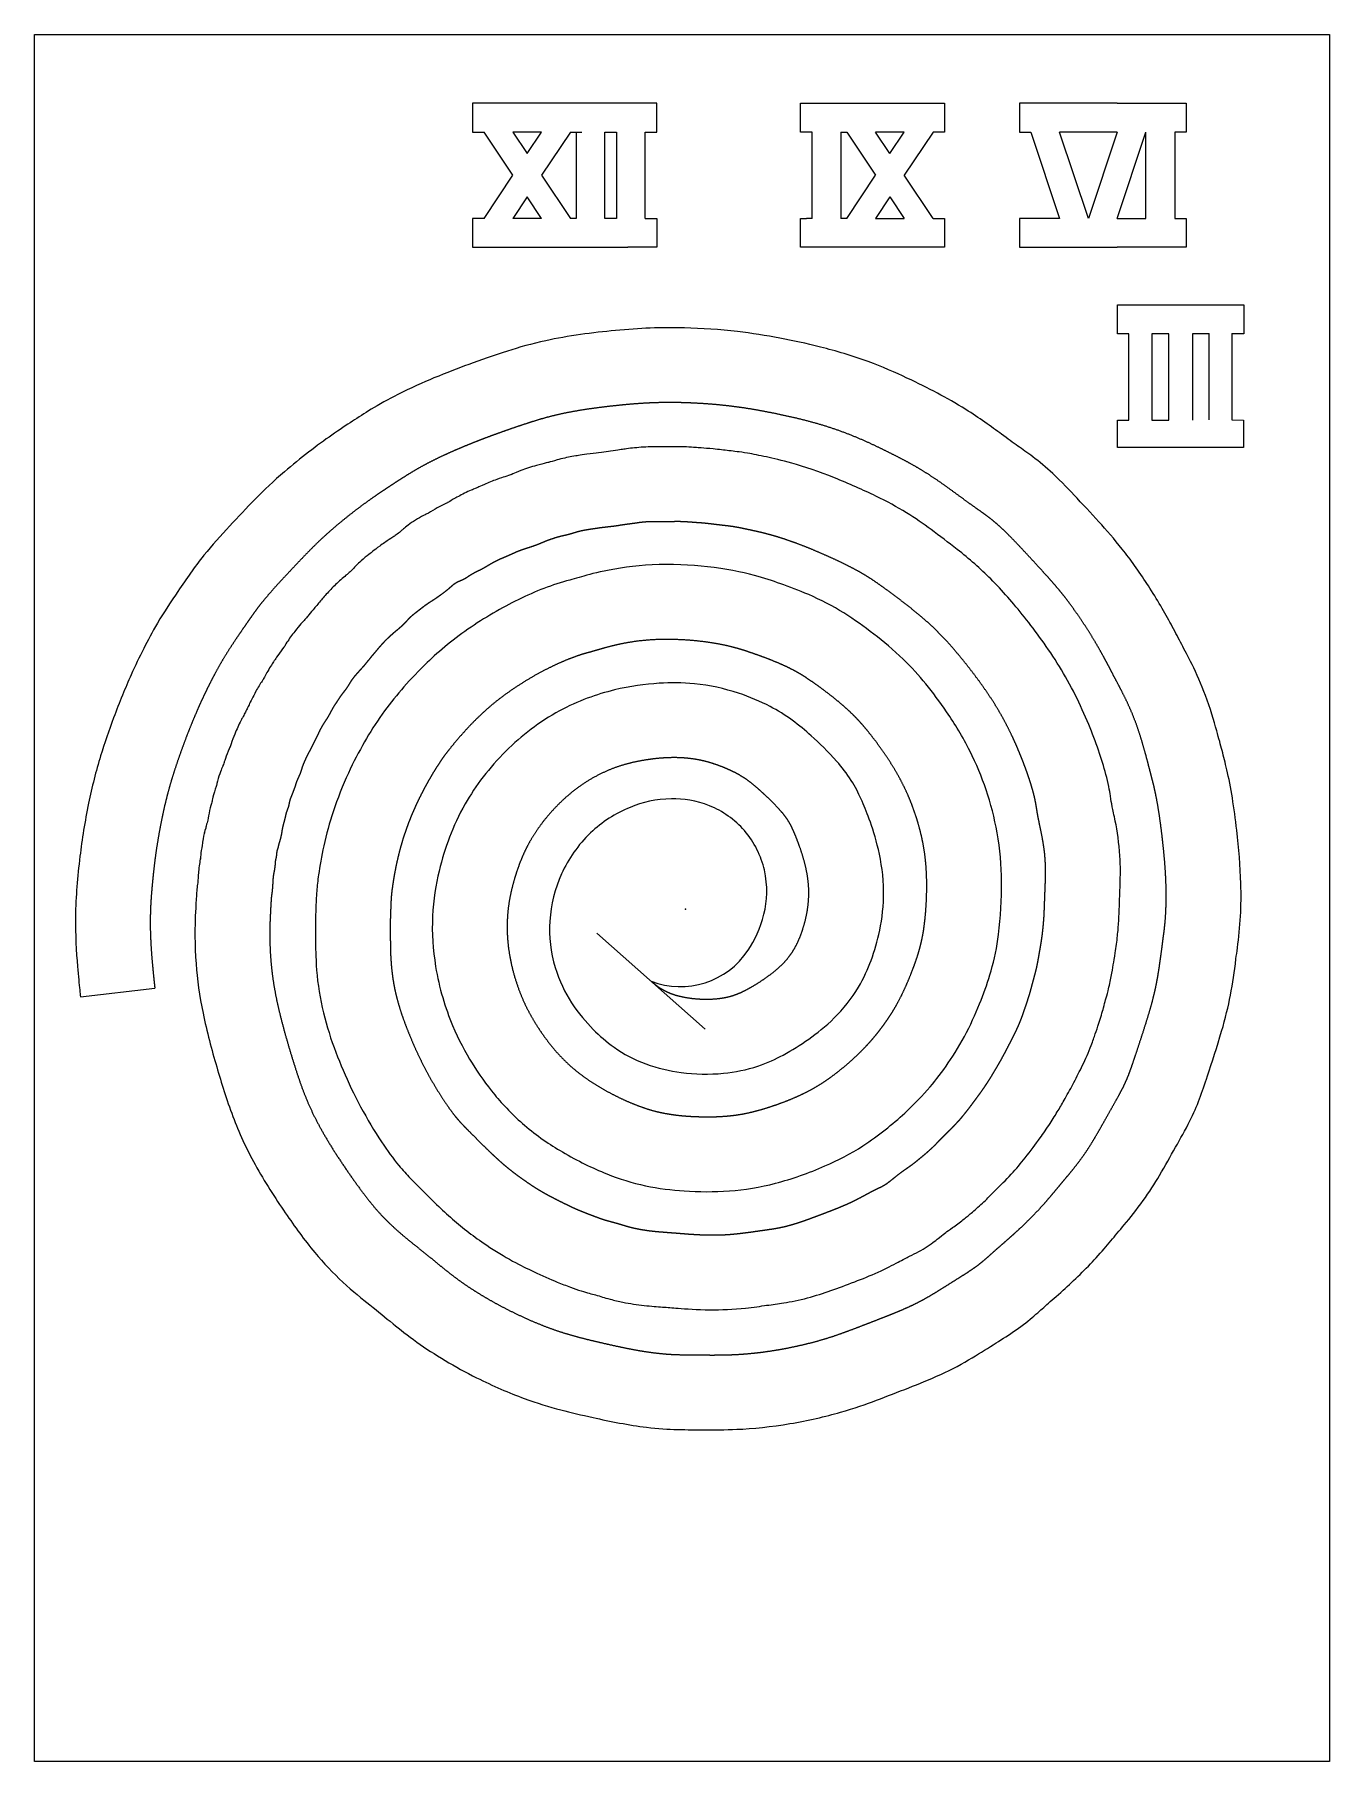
# Model space of a CAD drawing. Header units: centimetres. Extents: x -11.3 to 11.2, y -14.8 to 15.2.
import ezdxf

# ---------------------------------------------------------------- set-up
doc = ezdxf.new("R2010")
doc.units = ezdxf.units.CM
doc.header["$MEASUREMENT"] = 0
doc.layers.add('rasenn v6_Sketch1', color=7, linetype='Continuous')
doc.layers.add('rasenn v6_Sketch2', color=7, linetype='Continuous')

msp = doc.modelspace()

# ---------------------------------------------------------------- linework, layer by layer
at = {"layer": 'rasenn v6_Sketch1'}
for p, q in [((-11.312, 15.193), (11.188, 15.193)), ((-11.312, -14.807), (-11.312, 15.193)), ((11.188, 15.193), (11.188, -14.807)), ((-1.8, 14), (-3.7, 14)), ((-3.7, 14), (-3.7, 13.5)), ((-0.5, 14), (-1.8, 14)), ((-0.5, 13.5), (-0.5, 14)), ((2, 13.5), (2, 14)), ((2, 14), (4.5, 14)), ((4.5, 14), (4.5, 13.5)), ((7.5, 14), (5.8, 14)), ((5.8, 14), (5.8, 13.5)), ((7.5, 14), (8.696, 14)), ((8.696, 14), (8.696, 13.5)), ((-3.7, 13.5), (-3.5, 13.5)), ((-3, 12.75), (-3.5, 13.5)), ((-2.5, 13.5), (-3, 13.5)), ((-3, 13.5), (-2.75, 13.125)), ((-2.75, 13.125), (-2.5, 13.5)), ((-2, 13.5), (-2.5, 12.75)), ((-2, 13.5), (-1.8, 13.5)), ((-1.9, 13.5), (-1.9, 12)), ((-1.4, 13.5), (-1.2, 13.5)), ((-1.4, 12), (-1.4, 13.5)), ((-1.2, 13.5), (-1.2, 12)), ((-0.7, 13.5), (-0.5, 13.5)), ((-0.7, 12), (-0.7, 13.5)), ((2.2, 13.5), (2, 13.5)), ((2.2, 12), (2.2, 13.5)), ((2.7, 13.5), (2.7, 12)), ((2.7, 13.5), (2.8, 13.5)), ((2.8, 13.5), (3.3, 12.75)), ((3.8, 13.5), (3.3, 13.5)), ((3.55, 13.125), (3.3, 13.5)), ((3.55, 13.125), (3.8, 13.5)), ((4.3, 13.5), (3.8, 12.75)), ((4.5, 13.5), (4.3, 13.5)), ((5.8, 13.5), (6, 13.5)), ((6, 13.5), (6.5, 12)), ((7, 12), (6.5, 13.5)), ((7.5, 13.5), (6.5, 13.5)), ((7.5, 13.5), (7, 12)), ((7.5, 12), (8, 13.5)), ((8, 12), (8, 13.5)), ((8.5, 13.5), (8.5, 12)), ((8.696, 13.5), (8.5, 13.5)), ((-3.5, 12), (-3, 12.75)), ((-2.5, 12.75), (-2, 12)), ((2.8, 12), (3.3, 12.75)), ((4.3, 12), (3.8, 12.75)), ((-2.75, 12.375), (-3, 12)), ((-2.5, 12), (-2.75, 12.375)), ((3.55, 12.375), (3.3, 12)), ((3.55, 12.375), (3.8, 12)), ((-3.7, 12), (-3.7, 11.5)), ((-3.5, 12), (-3.7, 12)), ((-2.5, 12), (-3, 12)), ((-1.9, 12), (-2, 12)), ((-1.2, 12), (-1.4, 12)), ((-0.7, 12), (-0.5, 12)), ((-0.5, 12), (-0.5, 11.5)), ((2, 11.5), (2, 12)), ((2, 12), (2.1, 12)), ((2.2, 12), (2.1, 12)), ((2.8, 12), (2.7, 12)), ((3.3, 12), (3.8, 12)), ((4.3, 12), (4.5, 12)), ((4.5, 12), (4.5, 11.5)), ((5.8, 12), (5.8, 11.5)), ((6.5, 12), (5.8, 12)), ((7.5, 12), (8, 12)), ((8.5, 12), (8.696, 12)), ((8.696, 12), (8.696, 11.5)), ((-3.7, 11.5), (-1, 11.5)), ((-0.5, 11.5), (-1, 11.5)), ((4.5, 11.5), (2, 11.5)), ((5.8, 11.5), (7.5, 11.5)), ((8.696, 11.5), (7.5, 11.5)), ((7.508, 9.996), (7.508, 10.496)), ((7.508, 10.496), (9.7, 10.496)), ((9.7, 10.496), (9.7, 9.996)), ((7.704, 9.996), (7.508, 9.996)), ((7.704, 8.496), (7.704, 9.996)), ((8.4, 9.996), (8.1, 9.996)), ((8.1, 9.996), (8.1, 8.496)), ((8.4, 8.496), (8.4, 9.996)), ((8.808, 9.996), (8.808, 8.496)), ((9.099, 9.996), (8.808, 9.996)), ((9.099, 8.5), (9.099, 10)), ((9.493, 10), (9.493, 8.5)), ((9.7, 9.996), (9.493, 9.996)), ((7.508, 8.017), (7.508, 8.496)), ((7.508, 8.496), (7.704, 8.496)), ((8.1, 8.496), (8.4, 8.496)), ((9.493, 8.5), (9.694, 8.496)), ((9.694, 8.496), (9.694, 8.017)), ((9.694, 8.017), (7.508, 8.017)), ((11.188, -14.807), (-11.312, -14.807))]:
    msp.add_line(p, q, dxfattribs=at)
msp.add_point((0, 0), dxfattribs=at)
at = {"layer": 'rasenn v6_Sketch2'}
for p, q in [((-1.542, -0.415), (0.342, -2.085)), ((-10.513, -1.524), (-9.221, -1.374))]:
    msp.add_line(p, q, dxfattribs=at)
msp.add_arc((-0.087, 0.057), 1.404, 248.5722, 326.779, dxfattribs=at)
for points, degree, knots in [([(9.588, -0.674), (9.641, -0.31), (9.66, 0.062), (9.649, 0.443), (9.64, 0.744), (9.614, 1.055), (9.578, 1.371), (9.534, 1.753), (9.474, 2.132), (9.406, 2.422), (9.377, 2.547), (9.35, 2.65), (9.323, 2.753), (9.296, 2.853), (9.268, 2.962), (9.23, 3.098), (9.181, 3.274), (9.117, 3.491), (9.035, 3.71), (8.962, 3.904), (8.878, 4.093), (8.801, 4.249), (8.732, 4.39), (8.671, 4.503), (8.621, 4.598), (8.566, 4.703), (8.518, 4.796), (8.456, 4.912), (8.357, 5.099), (8.22, 5.339), (8.07, 5.573), (7.931, 5.79), (7.785, 6), (7.642, 6.185), (7.501, 6.367), (7.364, 6.526), (7.231, 6.674), (7.094, 6.825), (6.957, 6.974), (6.802, 7.139), (6.674, 7.276), (6.534, 7.423), (6.381, 7.566), (6.268, 7.671), (6.145, 7.774), (6.036, 7.856), (5.936, 7.931), (5.854, 7.987), (5.774, 8.045), (5.691, 8.104), (5.601, 8.17), (5.492, 8.249), (5.316, 8.378), (5.095, 8.538), (4.871, 8.679), (4.701, 8.786), (4.533, 8.88), (4.378, 8.961), (4.204, 9.053), (4.041, 9.135), (3.847, 9.226), (3.649, 9.32), (3.419, 9.421), (3.172, 9.512), (2.898, 9.612), (2.611, 9.697), (2.347, 9.763), (2.093, 9.827), (1.862, 9.875), (1.638, 9.918), (1.396, 9.964), (1.154, 10.003), (0.902, 10.032), (0.593, 10.068), (0.278, 10.089), (-0.019, 10.097), (-0.425, 10.108), (-0.8, 10.092), (-1.218, 10.052), (-1.611, 10.014), (-2.042, 9.958), (-2.427, 9.874), (-2.671, 9.822), (-2.894, 9.758), (-3.095, 9.693), (-3.338, 9.616), (-3.56, 9.538), (-3.766, 9.463), (-3.963, 9.391), (-4.147, 9.321), (-4.371, 9.227), (-4.561, 9.147), (-4.783, 9.049), (-4.999, 8.94), (-5.167, 8.855), (-5.328, 8.764), (-5.462, 8.683), (-5.586, 8.607), (-5.686, 8.542), (-5.787, 8.476), (-5.895, 8.406), (-6.011, 8.329), (-6.147, 8.234), (-6.394, 8.063), (-6.697, 7.833), (-6.97, 7.598), (-7.155, 7.439), (-7.324, 7.278), (-7.469, 7.131), (-7.631, 6.966), (-7.77, 6.817), (-7.921, 6.655), (-8.072, 6.493), (-8.229, 6.32), (-8.367, 6.148), (-8.455, 6.039), (-8.532, 5.935), (-8.6, 5.838), (-8.672, 5.736), (-8.742, 5.636), (-8.822, 5.518), (-8.933, 5.355), (-9.062, 5.161), (-9.175, 4.968), (-9.268, 4.812), (-9.347, 4.662), (-9.415, 4.527), (-9.493, 4.372), (-9.56, 4.232), (-9.634, 4.069), (-9.732, 3.85), (-9.838, 3.59), (-9.937, 3.325), (-10.02, 3.101), (-10.096, 2.88), (-10.163, 2.663), (-10.245, 2.394), (-10.314, 2.123), (-10.372, 1.838), (-10.436, 1.529), (-10.488, 1.204), (-10.522, 0.92), (-10.544, 0.733), (-10.561, 0.566), (-10.575, 0.388), (-10.588, 0.227), (-10.598, 0.049), (-10.601, -0.147), (-10.604, -0.432), (-10.586, -0.746), (-10.565, -0.995), (-10.551, -1.166), (-10.536, -1.305), (-10.526, -1.405), (-10.521, -1.451), (-10.517, -1.49), (-10.513, -1.524)], 3, [0.0004393, 0.0004393, 0.0004393, 0.0004393, 0.0313687, 0.0313687, 0.0313687, 0.055819, 0.055819, 0.055819, 0.0853246, 0.0853246, 0.0853246, 0.0980985, 0.0980985, 0.0980985, 0.1105321, 0.1105321, 0.1105321, 0.1266253, 0.1266253, 0.1266253, 0.1408243, 0.1408243, 0.1408243, 0.1536053, 0.1536053, 0.1536053, 0.1675738, 0.1675738, 0.1675738, 0.1899849, 0.1899849, 0.1899849, 0.2108261, 0.2108261, 0.2108261, 0.2313534, 0.2313534, 0.2313534, 0.2523901, 0.2523901, 0.2523901, 0.2697906, 0.2697906, 0.2697906, 0.2826611, 0.2826611, 0.2826611, 0.2945407, 0.2945407, 0.2945407, 0.306946, 0.306946, 0.306946, 0.3271367, 0.3271367, 0.3271367, 0.3424885, 0.3424885, 0.3424885, 0.3597277, 0.3597277, 0.3597277, 0.3773141, 0.3773141, 0.3773141, 0.3967549, 0.3967549, 0.3967549, 0.4154309, 0.4154309, 0.4154309, 0.4355885, 0.4355885, 0.4355885, 0.4602292, 0.4602292, 0.4602292, 0.4939649, 0.4939649, 0.4939649, 0.5255921, 0.5255921, 0.5255921, 0.54557, 0.54557, 0.54557, 0.5697419, 0.5697419, 0.5697419, 0.5929123, 0.5929123, 0.5929123, 0.6126137, 0.6126137, 0.6126137, 0.6279353, 0.6279353, 0.6279353, 0.6421342, 0.6421342, 0.6421342, 0.6572027, 0.6572027, 0.6572027, 0.6845787, 0.6845787, 0.6845787, 0.703091, 0.703091, 0.703091, 0.7236795, 0.7236795, 0.7236795, 0.7442361, 0.7442361, 0.7442361, 0.7573225, 0.7573225, 0.7573225, 0.7711549, 0.7711549, 0.7711549, 0.7901565, 0.7901565, 0.7901565, 0.8055736, 0.8055736, 0.8055736, 0.8233269, 0.8233269, 0.8233269, 0.8470922, 0.8470922, 0.8470922, 0.8672119, 0.8672119, 0.8672119, 0.8920727, 0.8920727, 0.8920727, 0.9190545, 0.9190545, 0.9190545, 0.9368246, 0.9368246, 0.9368246, 0.9529542, 0.9529542, 0.9529542, 0.9764771, 0.9764771, 0.9764771, 0.9926465, 0.9926465, 0.9926465, 1, 1, 1, 1]), ([(7.528, -0.196), (7.528, -0.19), (7.528, -0.184), (7.529, -0.179), (7.531, -0.121), (7.534, -0.044), (7.538, 0.056), (7.541, 0.158), (7.547, 0.278), (7.552, 0.439), (7.556, 0.572), (7.559, 0.741), (7.547, 0.926), (7.534, 1.136), (7.5, 1.36), (7.467, 1.529), (7.446, 1.636), (7.427, 1.72), (7.415, 1.779), (7.4, 1.855), (7.396, 1.88), (7.382, 1.967), (7.369, 2.053), (7.342, 2.196), (7.304, 2.341), (7.234, 2.608), (7.13, 2.904), (7.006, 3.206), (6.864, 3.55), (6.691, 3.898), (6.497, 4.214), (6.298, 4.538), (6.083, 4.826), (5.888, 5.072), (5.688, 5.322), (5.508, 5.531), (5.303, 5.736), (5.127, 5.912), (4.929, 6.083), (4.72, 6.249), (4.568, 6.369), (4.413, 6.486), (4.268, 6.592), (4.128, 6.694), (3.993, 6.789), (3.837, 6.886), (3.677, 6.986), (3.502, 7.08), (3.306, 7.175), (3.09, 7.28), (2.84, 7.391), (2.586, 7.493), (2.327, 7.597), (2.066, 7.686), (1.845, 7.748), (1.671, 7.796), (1.526, 7.829), (1.404, 7.855), (1.283, 7.881), (1.182, 7.902), (1.074, 7.921), (1.008, 7.932), (0.943, 7.94), (0.895, 7.946), (0.845, 7.952), (0.805, 7.957), (0.754, 7.963), (0.674, 7.972), (0.579, 7.985), (0.48, 7.995), (0.404, 8.002), (0.324, 8.008), (0.272, 8.011), (0.228, 8.014), (0.206, 8.016), (0.165, 8.019), (0.131, 8.021), (0.078, 8.026), (0.014, 8.028), (-0.051, 8.031), (-0.118, 8.031), (-0.17, 8.031), (-0.237, 8.03), (-0.284, 8.03), (-0.345, 8.03), (-0.427, 8.03), (-0.526, 8.032), (-0.648, 8.029), (-0.75, 8.026), (-0.873, 8.015), (-0.955, 8.005), (-1.012, 7.997), (-1.046, 7.992), (-1.074, 7.988), (-1.101, 7.985), (-1.131, 7.981), (-1.176, 7.975), (-1.228, 7.968), (-1.293, 7.958), (-1.338, 7.951), (-1.404, 7.941), (-1.433, 7.937), (-1.51, 7.928), (-1.564, 7.922), (-1.642, 7.913), (-1.714, 7.903), (-1.773, 7.895), (-1.821, 7.887), (-1.859, 7.881), (-1.892, 7.876), (-1.92, 7.872), (-1.975, 7.862), (-2.046, 7.85), (-2.152, 7.826), (-2.229, 7.804), (-2.3, 7.784), (-2.351, 7.768), (-2.371, 7.763), (-2.375, 7.761), (-2.378, 7.761), (-2.379, 7.76)], 3, [-0.0016105, -0.0016105, -0.0016105, -0.0016105, 0, 0, 0, 0.0125857, 0.0125857, 0.0125857, 0.0253876, 0.0253876, 0.0253876, 0.0359925, 0.0359925, 0.0359925, 0.0480628, 0.0480628, 0.0480628, 0.0557492, 0.0557492, 0.0557492, 0.0658179, 0.0658179, 0.0658179, 0.0756669, 0.0756669, 0.0756669, 0.093799, 0.093799, 0.093799, 0.1144362, 0.1144362, 0.1144362, 0.1356387, 0.1356387, 0.1356387, 0.1573176, 0.1573176, 0.1573176, 0.1758696, 0.1758696, 0.1758696, 0.1893027, 0.1893027, 0.1893027, 0.2021721, 0.2021721, 0.2021721, 0.2154618, 0.2154618, 0.2154618, 0.230157, 0.230157, 0.230157, 0.2451559, 0.2451559, 0.2451559, 0.2568761, 0.2568761, 0.2568761, 0.2685663, 0.2685663, 0.2685663, 0.2757439, 0.2757439, 0.2757439, 0.2831141, 0.2831141, 0.2831141, 0.2947045, 0.2947045, 0.2947045, 0.3037233, 0.3037233, 0.3037233, 0.3113601, 0.3113601, 0.3113601, 0.3177322, 0.3177322, 0.3177322, 0.3242257, 0.3242257, 0.3242257, 0.3327755, 0.3327755, 0.3327755, 0.3443466, 0.3443466, 0.3443466, 0.3540839, 0.3540839, 0.3540839, 0.3608486, 0.3608486, 0.3608486, 0.3672229, 0.3672229, 0.3672229, 0.3746823, 0.3746823, 0.3746823, 0.3857698, 0.3857698, 0.3857698, 0.3935842, 0.3935842, 0.3935842, 0.4000516, 0.4000516, 0.4000516, 0.4057686, 0.4057686, 0.4057686, 0.4130881, 0.4130881, 0.4130881, 0.4198942, 0.4198942, 0.4198942, 0.4214796, 0.4214796, 0.4214796, 0.4214796]), ([(-2.379, 7.76), (-2.383, 7.759), (-2.396, 7.757), (-2.423, 7.751), (-2.465, 7.742), (-2.53, 7.725), (-2.59, 7.708), (-2.686, 7.68), (-2.778, 7.649), (-2.859, 7.618), (-2.917, 7.596), (-2.972, 7.573), (-3.001, 7.56), (-3.033, 7.547), (-3.027, 7.549), (-3.04, 7.544), (-3.056, 7.538), (-3.094, 7.525), (-3.141, 7.51), (-3.175, 7.499), (-3.219, 7.485), (-3.28, 7.464), (-3.35, 7.439), (-3.433, 7.405), (-3.492, 7.379), (-3.55, 7.353), (-3.587, 7.336), (-3.61, 7.326), (-3.631, 7.317), (-3.644, 7.311), (-3.683, 7.295), (-3.733, 7.274), (-3.82, 7.235), (-3.899, 7.195), (-3.964, 7.161), (-4.029, 7.124), (-4.075, 7.097), (-4.11, 7.076), (-4.129, 7.064), (-4.135, 7.061), (-4.141, 7.058), (-4.132, 7.062), (-4.152, 7.052), (-4.175, 7.041), (-4.234, 7.013), (-4.314, 6.969), (-4.364, 6.942), (-4.423, 6.907), (-4.466, 6.879)], 3, [0.42496192, 0.42496192, 0.42496192, 0.42496192, 0.42812615, 0.42812615, 0.42812615, 0.43305081, 0.43305081, 0.43305081, 0.44101923, 0.44101923, 0.44101923, 0.44669821, 0.44669821, 0.44669821, 0.45308966, 0.45308966, 0.45308966, 0.46140335, 0.46140335, 0.46140335, 0.46740933, 0.46740933, 0.46740933, 0.47433884, 0.47433884, 0.47433884, 0.48122079, 0.48122079, 0.48122079, 0.48724646, 0.48724646, 0.48724646, 0.4950276, 0.4950276, 0.4950276, 0.50148762, 0.50148762, 0.50148762, 0.50625735, 0.50625735, 0.50625735, 0.51200741, 0.51200741, 0.51200741, 0.51852354, 0.51852354, 0.51852354, 0.52255051, 0.52255051, 0.52255051, 0.52255051]), ([(-4.466, 6.879), (-4.482, 6.871), (-4.502, 6.862), (-4.524, 6.852), (-4.604, 6.813), (-4.711, 6.75), (-4.791, 6.692), (-4.865, 6.638), (-4.915, 6.593), (-4.941, 6.571), (-4.976, 6.54), (-4.972, 6.543), (-4.976, 6.54), (-4.981, 6.536), (-4.993, 6.527), (-5.013, 6.513), (-5.033, 6.498), (-5.054, 6.483), (-5.07, 6.472), (-5.088, 6.46), (-5.107, 6.448), (-5.152, 6.419), (-5.194, 6.391), (-5.257, 6.349), (-5.314, 6.307), (-5.367, 6.269), (-5.408, 6.236), (-5.433, 6.216), (-5.458, 6.196), (-5.47, 6.187), (-5.505, 6.16), (-5.536, 6.136), (-5.587, 6.095), (-5.639, 6.048), (-5.696, 5.996), (-5.747, 5.944), (-5.777, 5.912), (-5.813, 5.874), (-5.823, 5.863), (-5.823, 5.863)], 3, [0.53592575, 0.53592575, 0.53592575, 0.53592575, 0.53721276, 0.53721276, 0.53721276, 0.54188854, 0.54188854, 0.54188854, 0.5462801, 0.5462801, 0.5462801, 0.55230374, 0.55230374, 0.55230374, 0.55817447, 0.55817447, 0.55817447, 0.5643824, 0.5643824, 0.5643824, 0.57151571, 0.57151571, 0.57151571, 0.57810268, 0.57810268, 0.57810268, 0.58420966, 0.58420966, 0.58420966, 0.59026488, 0.59026488, 0.59026488, 0.5956574, 0.5956574, 0.5956574, 0.60155496, 0.60155496, 0.60155496, 0.60843056, 0.60843056, 0.60843056, 0.60843056]), ([(-5.82, 5.866), (-5.82, 5.866), (-5.832, 5.856), (-5.864, 5.829), (-5.906, 5.794), (-5.975, 5.735), (-6.034, 5.681), (-6.096, 5.623), (-6.151, 5.569), (-6.203, 5.513), (-6.258, 5.454), (-6.303, 5.401), (-6.343, 5.354), (-6.388, 5.301), (-6.428, 5.253), (-6.47, 5.202), (-6.506, 5.158), (-6.542, 5.114), (-6.561, 5.091), (-6.582, 5.065), (-6.585, 5.061), (-6.613, 5.031), (-6.645, 4.995), (-6.707, 4.931), (-6.791, 4.825), (-6.837, 4.767), (-6.89, 4.691), (-6.925, 4.635), (-6.952, 4.592), (-6.967, 4.566), (-6.968, 4.563), (-6.969, 4.563), (-6.969, 4.563), (-6.969, 4.563)], 3, [0.61222997, 0.61222997, 0.61222997, 0.61222997, 0.6184256, 0.6184256, 0.6184256, 0.62666622, 0.62666622, 0.62666622, 0.63549971, 0.63549971, 0.63549971, 0.64474151, 0.64474151, 0.64474151, 0.65502183, 0.65502183, 0.65502183, 0.66377738, 0.66377738, 0.66377738, 0.67350778, 0.67350778, 0.67350778, 0.68506359, 0.68506359, 0.68506359, 0.69141658, 0.69141658, 0.69141658, 0.69623755, 0.69623755, 0.69623755, 0.6966194, 0.6966194, 0.6966194, 0.6966194]), ([(-2.008, 5.716), (-2.316, 5.638), (-2.606, 5.522), (-2.907, 5.375), (-3.195, 5.234), (-3.494, 5.061), (-3.781, 4.862), (-4.06, 4.668), (-4.322, 4.448), (-4.532, 4.243), (-4.691, 4.087), (-4.821, 3.944), (-4.936, 3.81), (-5.056, 3.669), (-5.165, 3.533), (-5.269, 3.388), (-5.383, 3.228), (-5.485, 3.067), (-5.577, 2.905), (-5.675, 2.735), (-5.769, 2.556), (-5.859, 2.361), (-5.958, 2.147), (-6.048, 1.922), (-6.124, 1.689), (-6.186, 1.502), (-6.24, 1.302), (-6.285, 1.1), (-6.325, 0.92), (-6.355, 0.742), (-6.376, 0.597), (-6.392, 0.493), (-6.402, 0.403), (-6.409, 0.317), (-6.414, 0.256), (-6.416, 0.205), (-6.418, 0.16), (-6.42, 0.107), (-6.423, 0.05), (-6.425, -0.019), (-6.428, -0.109), (-6.431, -0.212), (-6.431, -0.297), (-6.431, -0.363), (-6.43, -0.411), (-6.43, -0.471), (-6.43, -0.538), (-6.43, -0.627), (-6.426, -0.748), (-6.421, -0.929), (-6.407, -1.177), (-6.366, -1.434), (-6.327, -1.679), (-6.265, -1.925), (-6.195, -2.146), (-6.12, -2.384), (-6.038, -2.592), (-5.95, -2.798), (-5.861, -3.007), (-5.76, -3.22), (-5.646, -3.433), (-5.531, -3.649), (-5.403, -3.86), (-5.284, -4.04), (-5.179, -4.198), (-5.082, -4.332), (-4.983, -4.452), (-4.913, -4.537), (-4.843, -4.612), (-4.786, -4.671), (-4.724, -4.736), (-4.67, -4.789), (-4.607, -4.852), (-4.517, -4.942), (-4.415, -5.044), (-4.325, -5.131), (-4.227, -5.225), (-4.147, -5.3), (-4.05, -5.386), (-3.963, -5.462), (-3.863, -5.542), (-3.763, -5.618), (-3.671, -5.688), (-3.571, -5.76), (-3.453, -5.84), (-3.313, -5.936), (-3.145, -6.037), (-3.004, -6.113), (-2.865, -6.188), (-2.758, -6.241), (-2.631, -6.302), (-2.503, -6.365), (-2.352, -6.431), (-2.23, -6.479), (-2.148, -6.512), (-2.077, -6.539), (-2, -6.567), (-1.942, -6.589), (-1.878, -6.612), (-1.811, -6.633), (-1.76, -6.649), (-1.71, -6.663), (-1.675, -6.673), (-1.63, -6.685), (-1.6, -6.693), (-1.563, -6.703), (-1.523, -6.714), (-1.484, -6.726), (-1.442, -6.739), (-1.408, -6.749), (-1.364, -6.762), (-1.308, -6.777), (-1.238, -6.796), (-1.162, -6.814), (-1.088, -6.828), (-0.967, -6.852), (-0.839, -6.871), (-0.719, -6.884), (-0.596, -6.898), (-0.489, -6.905), (-0.4, -6.912), (-0.311, -6.919), (-0.236, -6.926), (-0.131, -6.934), (0.012, -6.945), (0.201, -6.958), (0.42, -6.961), (0.615, -6.963), (0.839, -6.952), (1.04, -6.93), (1.18, -6.915), (1.306, -6.898), (1.409, -6.883), (1.52, -6.868), (1.601, -6.857), (1.708, -6.84), (1.828, -6.821), (1.978, -6.792), (2.118, -6.755), (2.263, -6.716), (2.399, -6.671), (2.524, -6.627), (2.66, -6.579), (2.795, -6.529), (2.94, -6.473), (3.071, -6.423), (3.21, -6.368), (3.349, -6.305), (3.48, -6.246), (3.605, -6.181), (3.696, -6.133), (3.779, -6.088), (3.837, -6.056), (3.889, -6.029)], 3, [0.0014132, 0.0014132, 0.0014132, 0.0014132, 0.03125, 0.03125, 0.03125, 0.0597346, 0.0597346, 0.0597346, 0.0874525, 0.0874525, 0.0874525, 0.1085499, 0.1085499, 0.1085499, 0.1308549, 0.1308549, 0.1308549, 0.1553363, 0.1553363, 0.1553363, 0.1810639, 0.1810639, 0.1810639, 0.2094099, 0.2094099, 0.2094099, 0.2323478, 0.2323478, 0.2323478, 0.2528009, 0.2528009, 0.2528009, 0.267401, 0.267401, 0.267401, 0.2778098, 0.2778098, 0.2778098, 0.2900573, 0.2900573, 0.2900573, 0.3060027, 0.3060027, 0.3060027, 0.318449, 0.318449, 0.318449, 0.3321902, 0.3321902, 0.3321902, 0.3527456, 0.3527456, 0.3527456, 0.3723724, 0.3723724, 0.3723724, 0.3936178, 0.3936178, 0.3936178, 0.4152351, 0.4152351, 0.4152351, 0.4370692, 0.4370692, 0.4370692, 0.4563011, 0.4563011, 0.4563011, 0.4699058, 0.4699058, 0.4699058, 0.4846749, 0.4846749, 0.4846749, 0.5060022, 0.5060022, 0.5060022, 0.5291855, 0.5291855, 0.5291855, 0.5498938, 0.5498938, 0.5498938, 0.5690697, 0.5690697, 0.5690697, 0.5919261, 0.5919261, 0.5919261, 0.6146239, 0.6146239, 0.6146239, 0.6374659, 0.6374659, 0.6374659, 0.6526747, 0.6526747, 0.6526747, 0.6642483, 0.6642483, 0.6642483, 0.6730836, 0.6730836, 0.6730836, 0.6841174, 0.6841174, 0.6841174, 0.6961939, 0.6961939, 0.6961939, 0.7061318, 0.7061318, 0.7061318, 0.718503, 0.718503, 0.718503, 0.7387541, 0.7387541, 0.7387541, 0.7594259, 0.7594259, 0.7594259, 0.779857, 0.779857, 0.779857, 0.8075814, 0.8075814, 0.8075814, 0.8323602, 0.8323602, 0.8323602, 0.8496772, 0.8496772, 0.8496772, 0.8684941, 0.8684941, 0.8684941, 0.8898032, 0.8898032, 0.8898032, 0.9116543, 0.9116543, 0.9116543, 0.9353754, 0.9353754, 0.9353754, 0.9568031, 0.9568031, 0.9568031, 0.9769519, 0.9769519, 0.9769519, 0.9952765, 0.9952765, 0.9952765, 0.9952765]), ([(1.088, -0.712), (1.199, -0.542), (1.303, -0.339), (1.363, -0.087), (1.418, 0.139), (1.433, 0.407), (1.37, 0.68), (1.314, 0.92), (1.198, 1.162), (1.023, 1.364), (0.857, 1.555), (0.64, 1.705), (0.418, 1.795), (0.188, 1.888), (-0.041, 1.919), (-0.244, 1.916), (-0.518, 1.913), (-0.751, 1.853), (-0.963, 1.768), (-1.222, 1.663), (-1.453, 1.512), (-1.651, 1.324), (-1.867, 1.118), (-2.037, 0.871), (-2.153, 0.613), (-2.27, 0.355), (-2.34, 0.083), (-2.358, -0.211), (-2.374, -0.473), (-2.344, -0.752), (-2.266, -1.012), (-2.196, -1.244), (-2.091, -1.453), (-1.979, -1.626), (-1.857, -1.814), (-1.73, -1.961), (-1.604, -2.089), (-1.493, -2.201), (-1.379, -2.301), (-1.239, -2.401), (-1.082, -2.513), (-0.888, -2.618), (-0.691, -2.69), (-0.48, -2.768), (-0.275, -2.811), (-0.076, -2.837), (0.167, -2.868), (0.406, -2.875), (0.661, -2.851), (0.858, -2.833), (1.067, -2.791), (1.258, -2.727), (1.423, -2.671), (1.569, -2.602), (1.694, -2.535), (1.855, -2.448), (1.991, -2.363), (2.141, -2.257), (2.282, -2.158), (2.433, -2.041), (2.585, -1.891), (2.74, -1.739), (2.891, -1.549), (3.004, -1.358), (3.099, -1.197), (3.169, -1.04), (3.224, -0.891), (3.287, -0.723), (3.335, -0.559), (3.374, -0.368), (3.416, -0.166), (3.444, 0.067), (3.442, 0.311), (3.439, 0.562), (3.403, 0.819), (3.351, 1.037), (3.302, 1.246), (3.244, 1.422), (3.191, 1.565), (3.144, 1.695), (3.104, 1.797), (3.048, 1.92), (3.005, 2.013), (2.949, 2.124), (2.879, 2.234), (2.802, 2.355), (2.714, 2.468), (2.629, 2.564), (2.474, 2.741), (2.327, 2.881), (2.182, 3.011), (2.08, 3.103), (1.976, 3.192), (1.853, 3.282), (1.734, 3.369), (1.601, 3.451), (1.469, 3.52), (1.297, 3.609), (1.121, 3.684), (0.92, 3.751), (0.684, 3.83), (0.414, 3.89), (0.154, 3.915), (-0.059, 3.935), (-0.259, 3.935), (-0.457, 3.923), (-0.705, 3.908), (-0.959, 3.874), (-1.236, 3.807), (-1.541, 3.734), (-1.873, 3.616), (-2.192, 3.443), (-2.532, 3.258), (-2.852, 3.013), (-3.12, 2.746), (-3.413, 2.455), (-3.649, 2.141), (-3.827, 1.831), (-3.942, 1.63), (-4.03, 1.435), (-4.1, 1.249), (-4.172, 1.059), (-4.23, 0.877), (-4.282, 0.66), (-4.337, 0.432), (-4.383, 0.165), (-4.396, -0.125), (-4.409, -0.41), (-4.389, -0.71), (-4.343, -0.994), (-4.281, -1.371), (-4.174, -1.719), (-4.047, -2.023), (-3.944, -2.27), (-3.828, -2.485), (-3.708, -2.678), (-3.59, -2.868), (-3.468, -3.041), (-3.316, -3.225), (-3.17, -3.402), (-2.994, -3.586), (-2.797, -3.754), (-2.586, -3.935), (-2.358, -4.091), (-2.14, -4.218), (-1.872, -4.376), (-1.623, -4.497), (-1.367, -4.599), (-1.151, -4.685), (-0.925, -4.757), (-0.698, -4.805), (-0.465, -4.855), (-0.242, -4.881), (-0.025, -4.895), (0.232, -4.912), (0.488, -4.915), (0.761, -4.895), (1.024, -4.877), (1.301, -4.831), (1.561, -4.763), (1.855, -4.685), (2.137, -4.587), (2.423, -4.462), (2.644, -4.366), (2.871, -4.248), (3.083, -4.112), (3.356, -3.935), (3.598, -3.737), (3.808, -3.543), (3.974, -3.39), (4.121, -3.237), (4.249, -3.087), (4.359, -2.957), (4.458, -2.829), (4.566, -2.673), (4.672, -2.519), (4.784, -2.335), (4.883, -2.143), (4.983, -1.949), (5.066, -1.756), (5.135, -1.581), (5.202, -1.41), (5.258, -1.252), (5.309, -1.074), (5.366, -0.876), (5.411, -0.657), (5.438, -0.441), (5.478, -0.139), (5.494, 0.164), (5.491, 0.483), (5.487, 0.756), (5.464, 1.044), (5.414, 1.325), (5.368, 1.586), (5.302, 1.833), (5.221, 2.072), (5.145, 2.297), (5.053, 2.522), (4.94, 2.748), (4.82, 2.987), (4.678, 3.22), (4.537, 3.427), (4.416, 3.603), (4.299, 3.76), (4.175, 3.912), (4.057, 4.057), (3.926, 4.203), (3.782, 4.342), (3.615, 4.503), (3.439, 4.647), (3.271, 4.777), (3.101, 4.908), (2.94, 5.025), (2.749, 5.145), (2.562, 5.263), (2.343, 5.375), (2.14, 5.463), (1.966, 5.537), (1.804, 5.598), (1.653, 5.651), (1.509, 5.702), (1.368, 5.75), (1.201, 5.795), (0.97, 5.857), (0.701, 5.91), (0.381, 5.946), (0.089, 5.978), (-0.248, 5.995), (-0.581, 5.98), (-0.888, 5.966), (-1.184, 5.922), (-1.416, 5.873), (-1.603, 5.833), (-1.747, 5.792), (-1.849, 5.763), (-1.915, 5.744), (-1.966, 5.729), (-2.008, 5.716)], 3, [0, 0, 0, 0, 0.0078125, 0.0078125, 0.0078125, 0.0148523, 0.0148523, 0.0148523, 0.0210206, 0.0210206, 0.0210206, 0.0268665, 0.0268665, 0.0268665, 0.0329168, 0.0329168, 0.0329168, 0.0410492, 0.0410492, 0.0410492, 0.0510085, 0.0510085, 0.0510085, 0.0619226, 0.0619226, 0.0619226, 0.0728165, 0.0728165, 0.0728165, 0.0825093, 0.0825093, 0.0825093, 0.0911459, 0.0911459, 0.0911459, 0.1005995, 0.1005995, 0.1005995, 0.1089177, 0.1089177, 0.1089177, 0.1182113, 0.1182113, 0.1182113, 0.1281229, 0.1281229, 0.1281229, 0.1402127, 0.1402127, 0.1402127, 0.1495831, 0.1495831, 0.1495831, 0.1577545, 0.1577545, 0.1577545, 0.1683738, 0.1683738, 0.1683738, 0.1783808, 0.1783808, 0.1783808, 0.1885129, 0.1885129, 0.1885129, 0.19707, 0.19707, 0.19707, 0.2067783, 0.2067783, 0.2067783, 0.2170293, 0.2170293, 0.2170293, 0.2275392, 0.2275392, 0.2275392, 0.2376025, 0.2376025, 0.2376025, 0.2467006, 0.2467006, 0.2467006, 0.2536463, 0.2536463, 0.2536463, 0.2612676, 0.2612676, 0.2612676, 0.2752742, 0.2752742, 0.2752742, 0.2852042, 0.2852042, 0.2852042, 0.2948163, 0.2948163, 0.2948163, 0.3073303, 0.3073303, 0.3073303, 0.3220647, 0.3220647, 0.3220647, 0.334131, 0.334131, 0.334131, 0.349182, 0.349182, 0.349182, 0.3657533, 0.3657533, 0.3657533, 0.3833706, 0.3833706, 0.3833706, 0.4026403, 0.4026403, 0.4026403, 0.415074, 0.415074, 0.415074, 0.4277437, 0.4277437, 0.4277437, 0.4410124, 0.4410124, 0.4410124, 0.454054, 0.454054, 0.454054, 0.4713574, 0.4713574, 0.4713574, 0.4854108, 0.4854108, 0.4854108, 0.4992913, 0.4992913, 0.4992913, 0.5126037, 0.5126037, 0.5126037, 0.5268831, 0.5268831, 0.5268831, 0.5445245, 0.5445245, 0.5445245, 0.5593954, 0.5593954, 0.5593954, 0.5746213, 0.5746213, 0.5746213, 0.5927334, 0.5927334, 0.5927334, 0.6101765, 0.6101765, 0.6101765, 0.6299786, 0.6299786, 0.6299786, 0.6453202, 0.6453202, 0.6453202, 0.665096, 0.665096, 0.665096, 0.6807305, 0.6807305, 0.6807305, 0.694249, 0.694249, 0.694249, 0.7075187, 0.7075187, 0.7075187, 0.7209765, 0.7209765, 0.7209765, 0.7341652, 0.7341652, 0.7341652, 0.7488177, 0.7488177, 0.7488177, 0.7692849, 0.7692849, 0.7692849, 0.7867359, 0.7867359, 0.7867359, 0.8029503, 0.8029503, 0.8029503, 0.8181943, 0.8181943, 0.8181943, 0.8343072, 0.8343072, 0.8343072, 0.8480892, 0.8480892, 0.8480892, 0.8612365, 0.8612365, 0.8612365, 0.8764735, 0.8764735, 0.8764735, 0.8919143, 0.8919143, 0.8919143, 0.9070431, 0.9070431, 0.9070431, 0.9200128, 0.9200128, 0.9200128, 0.9323094, 0.9323094, 0.9323094, 0.9492321, 0.9492321, 0.9492321, 0.9646941, 0.9646941, 0.9646941, 0.9789018, 0.9789018, 0.9789018, 0.9903369, 0.9903369, 0.9903369, 0.9977159, 0.9977159, 0.9977159, 0.9977159]), ([(-6.952, 4.587), (-6.952, 4.587), (-6.97, 4.565), (-7.001, 4.524), (-7.036, 4.479), (-7.081, 4.414), (-7.107, 4.375), (-7.127, 4.343), (-7.136, 4.329), (-7.142, 4.321), (-7.146, 4.314), (-7.152, 4.306), (-7.17, 4.279), (-7.199, 4.236), (-7.254, 4.146), (-7.287, 4.087), (-7.314, 4.036), (-7.328, 4.009), (-7.331, 4.004), (-7.331, 4.003), (-7.332, 4.003), (-7.332, 4.003)], 3, [0.70215567, 0.70215567, 0.70215567, 0.70215567, 0.70728722, 0.70728722, 0.70728722, 0.71287939, 0.71287939, 0.71287939, 0.71733518, 0.71733518, 0.71733518, 0.72155529, 0.72155529, 0.72155529, 0.72816748, 0.72816748, 0.72816748, 0.73385447, 0.73385447, 0.73385447, 0.73477967, 0.73477967, 0.73477967, 0.73477967]), ([(-0.6, -1.25), (-0.591, -1.258), (-0.565, -1.281), (-0.519, -1.318), (-0.455, -1.366), (-0.368, -1.418), (-0.262, -1.467), (-0.143, -1.505), (-0.009, -1.535), (0.136, -1.555), (0.286, -1.566), (0.434, -1.566), (0.576, -1.556), (0.707, -1.535), (0.828, -1.503), (0.941, -1.46), (1.052, -1.406), (1.165, -1.343), (1.282, -1.271), (1.4, -1.191), (1.517, -1.104), (1.627, -1.012), (1.726, -0.915), (1.812, -0.812), (1.884, -0.705), (1.944, -0.592), (1.995, -0.473), (2.04, -0.346), (2.079, -0.211), (2.111, -0.067), (2.134, 0.084), (2.145, 0.242), (2.141, 0.406), (2.122, 0.573), (2.089, 0.738), (2.046, 0.897), (1.998, 1.044), (1.95, 1.177), (1.904, 1.292), (1.861, 1.392), (1.818, 1.48), (1.767, 1.564), (1.703, 1.65), (1.623, 1.742), (1.53, 1.839), (1.43, 1.936), (1.33, 2.03), (1.234, 2.115), (1.146, 2.188), (1.063, 2.251), (0.979, 2.306), (0.889, 2.358), (0.788, 2.408), (0.676, 2.457), (0.556, 2.503), (0.43, 2.545), (0.303, 2.579), (0.175, 2.604), (0.047, 2.621), (-0.082, 2.631), (-0.213, 2.633), (-0.348, 2.629), (-0.487, 2.618), (-0.63, 2.602), (-0.776, 2.578), (-0.926, 2.547), (-1.077, 2.507), (-1.229, 2.457), (-1.382, 2.396), (-1.533, 2.324), (-1.682, 2.24), (-1.828, 2.145), (-1.97, 2.037), (-2.107, 1.92), (-2.236, 1.796), (-2.356, 1.665), (-2.466, 1.533), (-2.564, 1.401), (-2.65, 1.27), (-2.725, 1.142), (-2.789, 1.017), (-2.844, 0.894), (-2.893, 0.769), (-2.938, 0.641), (-2.979, 0.508), (-3.017, 0.368), (-3.05, 0.219), (-3.077, 0.062), (-3.095, -0.104), (-3.103, -0.278), (-3.099, -0.457), (-3.083, -0.64), (-3.056, -0.823), (-3.018, -1.003), (-2.972, -1.176), (-2.919, -1.341), (-2.861, -1.496), (-2.798, -1.639), (-2.732, -1.773), (-2.662, -1.898), (-2.589, -2.018), (-2.512, -2.134), (-2.431, -2.249), (-2.344, -2.363), (-2.25, -2.475), (-2.148, -2.585), (-2.039, -2.693), (-1.921, -2.796), (-1.796, -2.893), (-1.665, -2.985), (-1.53, -3.071), (-1.393, -3.15), (-1.257, -3.223), (-1.123, -3.289), (-0.992, -3.348), (-0.865, -3.401), (-0.742, -3.447), (-0.621, -3.486), (-0.502, -3.518), (-0.383, -3.544), (-0.262, -3.565), (-0.138, -3.582), (-0.011, -3.594), (0.12, -3.602), (0.254, -3.607), (0.388, -3.609), (0.522, -3.607), (0.652, -3.601), (0.779, -3.59), (0.903, -3.575), (1.027, -3.553), (1.153, -3.526), (1.282, -3.492), (1.415, -3.453), (1.55, -3.408), (1.686, -3.359), (1.821, -3.307), (1.951, -3.251), (2.077, -3.192), (2.197, -3.129), (2.314, -3.061), (2.428, -2.988), (2.541, -2.908), (2.653, -2.823), (2.763, -2.733), (2.869, -2.641), (2.968, -2.55), (3.059, -2.462), (3.142, -2.376), (3.217, -2.293), (3.288, -2.211), (3.356, -2.126), (3.424, -2.037), (3.493, -1.94), (3.563, -1.836), (3.633, -1.723), (3.701, -1.602), (3.765, -1.475), (3.826, -1.344), (3.882, -1.214), (3.933, -1.087), (3.979, -0.965), (4.019, -0.85), (4.054, -0.739), (4.084, -0.629), (4.11, -0.515), (4.133, -0.396), (4.151, -0.269), (4.166, -0.134), (4.178, 0.007), (4.186, 0.152), (4.191, 0.298), (4.192, 0.444), (4.189, 0.588), (4.181, 0.731), (4.168, 0.872), (4.15, 1.012), (4.126, 1.15), (4.096, 1.287), (4.062, 1.422), (4.023, 1.557), (3.979, 1.689), (3.931, 1.821), (3.878, 1.952), (3.82, 2.082), (3.755, 2.212), (3.685, 2.342), (3.608, 2.472), (3.527, 2.6), (3.443, 2.725), (3.357, 2.845), (3.272, 2.959), (3.188, 3.066), (3.106, 3.166), (3.023, 3.261), (2.937, 3.351), (2.845, 3.44), (2.747, 3.528), (2.643, 3.617), (2.534, 3.704), (2.423, 3.789), (2.313, 3.871), (2.206, 3.947), (2.103, 4.017), (1.999, 4.082), (1.894, 4.142), (1.783, 4.199), (1.665, 4.253), (1.541, 4.305), (1.415, 4.354), (1.29, 4.401), (1.171, 4.443), (1.057, 4.482), (0.946, 4.517), (0.832, 4.549), (0.711, 4.578), (0.575, 4.606), (0.422, 4.632), (0.251, 4.654), (0.067, 4.672), (-0.128, 4.683), (-0.327, 4.688), (-0.524, 4.683), (-0.714, 4.67), (-0.893, 4.649), (-1.056, 4.621), (-1.203, 4.59), (-1.332, 4.558), (-1.443, 4.527), (-1.536, 4.5), (-1.596, 4.483), (-1.632, 4.472), (-1.653, 4.465), (-1.663, 4.463)], 5, [0.104062, 0.104062, 0.104062, 0.104062, 0.104062, 0.104062, 0.1058824, 0.1098039, 0.1137255, 0.1176471, 0.1215686, 0.1254902, 0.1294118, 0.1333333, 0.1372549, 0.1411765, 0.145098, 0.1490196, 0.1529412, 0.1568627, 0.1607843, 0.1647059, 0.1686275, 0.172549, 0.1764706, 0.1803922, 0.1843137, 0.1882353, 0.1921569, 0.1960784, 0.2, 0.2039216, 0.2078431, 0.2117647, 0.2156863, 0.2196078, 0.2235294, 0.227451, 0.2313725, 0.2352941, 0.2392157, 0.2431373, 0.2470588, 0.2509804, 0.254902, 0.2588235, 0.2627451, 0.2666667, 0.2705882, 0.2745098, 0.2784314, 0.2823529, 0.2862745, 0.2901961, 0.2941176, 0.2980392, 0.3019608, 0.3058824, 0.3098039, 0.3137255, 0.3176471, 0.3215686, 0.3254902, 0.3294118, 0.3333333, 0.3372549, 0.3411765, 0.345098, 0.3490196, 0.3529412, 0.3568627, 0.3607843, 0.3647059, 0.3686275, 0.372549, 0.3764706, 0.3803922, 0.3843137, 0.3882353, 0.3921569, 0.3960784, 0.4, 0.4039216, 0.4078431, 0.4117647, 0.4156863, 0.4196078, 0.4235294, 0.427451, 0.4313725, 0.4352941, 0.4392157, 0.4431373, 0.4470588, 0.4509804, 0.454902, 0.4588235, 0.4627451, 0.4666667, 0.4705882, 0.4745098, 0.4784314, 0.4823529, 0.4862745, 0.4901961, 0.4941176, 0.4980392, 0.5019608, 0.5058824, 0.5098039, 0.5137255, 0.5176471, 0.5215686, 0.5254902, 0.5294118, 0.5333333, 0.5372549, 0.5411765, 0.545098, 0.5490196, 0.5529412, 0.5568627, 0.5607843, 0.5647059, 0.5686275, 0.572549, 0.5764706, 0.5803922, 0.5843137, 0.5882353, 0.5921569, 0.5960784, 0.6, 0.6039216, 0.6078431, 0.6117647, 0.6156863, 0.6196078, 0.6235294, 0.627451, 0.6313725, 0.6352941, 0.6392157, 0.6431373, 0.6470588, 0.6509804, 0.654902, 0.6588235, 0.6627451, 0.6666667, 0.6705882, 0.6745098, 0.6784314, 0.6823529, 0.6862745, 0.6901961, 0.6941176, 0.6980392, 0.7019608, 0.7058824, 0.7098039, 0.7137255, 0.7176471, 0.7215686, 0.7254902, 0.7294118, 0.7333333, 0.7372549, 0.7411765, 0.745098, 0.7490196, 0.7529412, 0.7568627, 0.7607843, 0.7647059, 0.7686275, 0.772549, 0.7764706, 0.7803922, 0.7843137, 0.7882353, 0.7921569, 0.7960784, 0.8, 0.8039216, 0.8078431, 0.8117647, 0.8156863, 0.8196078, 0.8235294, 0.827451, 0.8313725, 0.8352941, 0.8392157, 0.8431373, 0.8470588, 0.8509804, 0.854902, 0.8588235, 0.8627451, 0.8666667, 0.8705882, 0.8745098, 0.8784314, 0.8823529, 0.8862745, 0.8901961, 0.8941176, 0.8980392, 0.9019608, 0.9058824, 0.9098039, 0.9137255, 0.9176471, 0.9215686, 0.9254902, 0.9294118, 0.9333333, 0.9372549, 0.9411765, 0.945098, 0.9490196, 0.9529412, 0.9568627, 0.9607843, 0.9647059, 0.9686275, 0.972549, 0.9764706, 0.9803922, 0.9843137, 0.9882353, 0.9921569, 0.9960784, 1, 1, 1, 1, 1, 1]), ([(-7.329, 4.006), (-7.329, 4.006), (-7.337, 3.994), (-7.359, 3.961), (-7.388, 3.917), (-7.432, 3.845), (-7.465, 3.785), (-7.522, 3.68), (-7.556, 3.607), (-7.585, 3.549), (-7.604, 3.51), (-7.617, 3.481), (-7.626, 3.463), (-7.634, 3.447), (-7.643, 3.43), (-7.657, 3.404), (-7.67, 3.379), (-7.684, 3.353), (-7.699, 3.325), (-7.709, 3.306), (-7.723, 3.28), (-7.738, 3.25), (-7.759, 3.207), (-7.776, 3.171), (-7.793, 3.131), (-7.81, 3.095), (-7.828, 3.055), (-7.849, 3.001), (-7.871, 2.947), (-7.896, 2.873), (-7.908, 2.835), (-7.914, 2.815), (-7.917, 2.805), (-7.917, 2.805)], 3, [0.737829, 0.737829, 0.737829, 0.737829, 0.74272065, 0.74272065, 0.74272065, 0.74900574, 0.74900574, 0.74900574, 0.7598251, 0.7598251, 0.7598251, 0.76699841, 0.76699841, 0.76699841, 0.77328674, 0.77328674, 0.77328674, 0.77943839, 0.77943839, 0.77943839, 0.78368441, 0.78368441, 0.78368441, 0.78982194, 0.78982194, 0.78982194, 0.79551752, 0.79551752, 0.79551752, 0.80123881, 0.80123881, 0.80123881, 0.8043612, 0.8043612, 0.8043612, 0.8043612]), ([(-7.899, 2.852), (-7.899, 2.852), (-7.91, 2.83), (-7.93, 2.785), (-7.951, 2.736), (-7.979, 2.663), (-7.994, 2.619), (-8.017, 2.552), (-8.018, 2.547), (-8.022, 2.534), (-8.026, 2.522), (-8.032, 2.508), (-8.037, 2.493), (-8.042, 2.482), (-8.046, 2.472), (-8.06, 2.437), (-8.07, 2.412), (-8.088, 2.369), (-8.107, 2.31), (-8.125, 2.255), (-8.143, 2.188), (-8.152, 2.143)], 3, [0.81124769, 0.81124769, 0.81124769, 0.81124769, 0.81573751, 0.81573751, 0.81573751, 0.82056919, 0.82056919, 0.82056919, 0.82776411, 0.82776411, 0.82776411, 0.83427504, 0.83427504, 0.83427504, 0.83945395, 0.83945395, 0.83945395, 0.84317105, 0.84317105, 0.84317105, 0.84671505, 0.84671505, 0.84671505, 0.84671505]), ([(-8.152, 2.143), (-8.154, 2.138), (-8.156, 2.133), (-8.157, 2.128), (-8.176, 2.075), (-8.199, 1.995), (-8.211, 1.946), (-8.222, 1.9), (-8.226, 1.88), (-8.227, 1.876), (-8.228, 1.871), (-8.226, 1.878), (-8.231, 1.86), (-8.237, 1.838), (-8.254, 1.779), (-8.269, 1.711), (-8.283, 1.65), (-8.294, 1.582), (-8.3, 1.548)], 3, [0.85928342, 0.85928342, 0.85928342, 0.85928342, 0.85969178, 0.85969178, 0.85969178, 0.86407641, 0.86407641, 0.86407641, 0.86810213, 0.86810213, 0.86810213, 0.87296039, 0.87296039, 0.87296039, 0.87918892, 0.87918892, 0.87918892, 0.88483901, 0.88483901, 0.88483901, 0.88483901]), ([(-8.3, 1.548), (-8.3, 1.547), (-8.301, 1.545), (-8.301, 1.543), (-8.308, 1.522), (-8.318, 1.487), (-8.33, 1.442), (-8.333, 1.431), (-8.335, 1.42), (-8.338, 1.408)], 3, [0.895924358, 0.895924358, 0.895924358, 0.895924358, 0.896213217, 0.896213217, 0.896213217, 0.899528015, 0.899528015, 0.899528015, 0.900320558, 0.900320558, 0.900320558, 0.900320558]), ([(-8.338, 1.408), (-8.355, 1.352), (-8.373, 1.281), (-8.383, 1.221), (-8.39, 1.178), (-8.395, 1.142), (-8.398, 1.116)], 3, [0.9101884, 0.9101884, 0.9101884, 0.9101884, 0.912404706, 0.912404706, 0.912404706, 0.914015999, 0.914015999, 0.914015999, 0.914015999]), ([(-8.398, 1.116), (-8.398, 1.113), (-8.399, 1.11), (-8.4, 1.106), (-8.41, 1.053), (-8.419, 0.984), (-8.424, 0.94), (-8.426, 0.919), (-8.427, 0.902), (-8.428, 0.891)], 3, [0.924074852, 0.924074852, 0.924074852, 0.924074852, 0.924269903, 0.924269903, 0.924269903, 0.927572847, 0.927572847, 0.927572847, 0.929190118, 0.929190118, 0.929190118, 0.929190118]), ([(-8.428, 0.891), (-8.43, 0.88), (-8.433, 0.862), (-8.437, 0.84), (-8.449, 0.771), (-8.462, 0.666), (-8.467, 0.594), (-8.47, 0.541), (-8.471, 0.509), (-8.472, 0.5), (-8.472, 0.492), (-8.472, 0.499), (-8.473, 0.49), (-8.473, 0.482), (-8.475, 0.462), (-8.476, 0.454)], 3, [0.93878822, 0.93878822, 0.93878822, 0.93878822, 0.94110712, 0.94110712, 0.94110712, 0.94846873, 0.94846873, 0.94846873, 0.95393849, 0.95393849, 0.95393849, 0.95894792, 0.95894792, 0.95894792, 0.96304602, 0.96304602, 0.96304602, 0.96304602]), ([(-8.476, 0.454), (-8.477, 0.447), (-8.479, 0.43), (-8.483, 0.404), (-8.487, 0.37), (-8.493, 0.318), (-8.495, 0.286), (-8.498, 0.251), (-8.498, 0.24), (-8.5, 0.217), (-8.502, 0.18), (-8.506, 0.122), (-8.508, 0.08), (-8.51, 0.039), (-8.511, 0.007), (-8.513, -0.028)], 3, [0.96873173, 0.96873173, 0.96873173, 0.96873173, 0.97242722, 0.97242722, 0.97242722, 0.97724788, 0.97724788, 0.97724788, 0.98262179, 0.98262179, 0.98262179, 0.99121647, 0.99121647, 0.99121647, 0.99987665, 0.99987665, 0.99987665, 0.99987665]), ([(-8.513, -0.028), (-8.53, -0.324), (-8.529, -0.623), (-8.505, -0.951), (-8.485, -1.218), (-8.446, -1.51), (-8.384, -1.809), (-8.319, -2.126), (-8.233, -2.443), (-8.146, -2.74), (-8.062, -3.028), (-7.979, -3.301), (-7.865, -3.603), (-7.763, -3.872), (-7.632, -4.161), (-7.478, -4.439), (-7.314, -4.736), (-7.132, -5.019), (-6.955, -5.276), (-6.787, -5.521), (-6.626, -5.744), (-6.443, -5.965), (-6.292, -6.147), (-6.122, -6.327), (-5.952, -6.482), (-5.782, -6.639), (-5.62, -6.768), (-5.485, -6.876), (-5.335, -6.997), (-5.221, -7.09), (-5.083, -7.202), (-4.967, -7.296), (-4.829, -7.406), (-4.668, -7.522), (-4.371, -7.735), (-4.002, -7.955), (-3.63, -8.14), (-3.345, -8.283), (-3.065, -8.404), (-2.803, -8.501), (-2.581, -8.582), (-2.371, -8.645), (-2.166, -8.699), (-1.989, -8.745), (-1.808, -8.788), (-1.607, -8.833), (-1.313, -8.898), (-0.98, -8.964), (-0.677, -9.001), (-0.478, -9.025), (-0.296, -9.035), (-0.148, -9.039), (0.04, -9.045), (0.178, -9.045), (0.347, -9.046), (0.5, -9.046), (0.679, -9.047), (0.892, -9.037), (1.167, -9.025), (1.494, -8.993), (1.815, -8.938), (2.128, -8.885), (2.43, -8.815), (2.69, -8.741), (2.931, -8.672), (3.136, -8.6), (3.319, -8.531), (3.509, -8.46), (3.685, -8.391), (3.881, -8.314), (4.052, -8.247), (4.239, -8.174), (4.435, -8.083), (4.625, -7.997), (4.82, -7.891), (4.978, -7.795), (5.136, -7.701), (5.259, -7.621), (5.398, -7.534), (5.505, -7.467), (5.622, -7.394), (5.744, -7.309), (5.856, -7.231), (5.972, -7.14), (6.054, -7.069), (6.151, -6.985), (6.199, -6.939), (6.277, -6.871), (6.35, -6.807), (6.449, -6.722), (6.562, -6.62), (6.749, -6.452), (6.963, -6.244), (7.135, -6.056), (7.233, -5.949), (7.316, -5.851), (7.388, -5.765), (7.465, -5.672), (7.536, -5.588), (7.624, -5.482), (7.721, -5.365), (7.838, -5.222), (7.953, -5.062), (8.057, -4.917), (8.154, -4.765), (8.235, -4.626), (8.338, -4.452), (8.423, -4.297), (8.514, -4.138), (8.598, -3.988), (8.683, -3.841), (8.765, -3.677), (8.826, -3.555), (8.885, -3.42), (8.93, -3.298), (8.981, -3.164), (9.021, -3.042), (9.069, -2.899), (9.146, -2.666), (9.239, -2.383), (9.315, -2.123), (9.38, -1.901), (9.431, -1.689), (9.468, -1.495), (9.507, -1.285), (9.534, -1.09), (9.564, -0.865), (9.572, -0.803), (9.58, -0.739), (9.588, -0.674)], 3, [0.0000675, 0.0000675, 0.0000675, 0.0000675, 0.0339543, 0.0339543, 0.0339543, 0.0615551, 0.0615551, 0.0615551, 0.0908815, 0.0908815, 0.0908815, 0.1192915, 0.1192915, 0.1192915, 0.144655, 0.144655, 0.144655, 0.1717782, 0.1717782, 0.1717782, 0.1976601, 0.1976601, 0.1976601, 0.2189145, 0.2189145, 0.2189145, 0.2402162, 0.2402162, 0.2402162, 0.2639595, 0.2639595, 0.2639595, 0.2838346, 0.2838346, 0.2838346, 0.3205196, 0.3205196, 0.3205196, 0.3485949, 0.3485949, 0.3485949, 0.3723378, 0.3723378, 0.3723378, 0.3927611, 0.3927611, 0.3927611, 0.4224626, 0.4224626, 0.4224626, 0.441839, 0.441839, 0.441839, 0.4663718, 0.4663718, 0.4663718, 0.4885157, 0.4885157, 0.4885157, 0.5170451, 0.5170451, 0.5170451, 0.5449087, 0.5449087, 0.5449087, 0.5706891, 0.5706891, 0.5706891, 0.597521, 0.597521, 0.597521, 0.6208855, 0.6208855, 0.6208855, 0.6433369, 0.6433369, 0.6433369, 0.6656283, 0.6656283, 0.6656283, 0.6827867, 0.6827867, 0.6827867, 0.698688, 0.698688, 0.698688, 0.71752, 0.71752, 0.71752, 0.7352768, 0.7352768, 0.7352768, 0.764577, 0.764577, 0.764577, 0.7813573, 0.7813573, 0.7813573, 0.7993345, 0.7993345, 0.7993345, 0.8191379, 0.8191379, 0.8191379, 0.8370682, 0.8370682, 0.8370682, 0.8596874, 0.8596874, 0.8596874, 0.8808077, 0.8808077, 0.8808077, 0.8966121, 0.8966121, 0.8966121, 0.9139719, 0.9139719, 0.9139719, 0.9421882, 0.9421882, 0.9421882, 0.9663464, 0.9663464, 0.9663464, 0.9923763, 0.9923763, 0.9923763, 0.9994954, 0.9994954, 0.9994954, 0.9994954]), ([(3.889, -6.029), (4, -5.981), (4.108, -5.921), (4.2, -5.86), (4.292, -5.799), (4.364, -5.742), (4.41, -5.705), (4.472, -5.654), (4.487, -5.641), (4.52, -5.618), (4.547, -5.598), (4.586, -5.571), (4.641, -5.533), (4.697, -5.493), (4.768, -5.44), (4.819, -5.399), (4.873, -5.355), (4.909, -5.325), (4.963, -5.28), (5.018, -5.234), (5.089, -5.174), (5.16, -5.108), (5.228, -5.044), (5.29, -4.981), (5.326, -4.943), (5.363, -4.905), (5.378, -4.889), (5.408, -4.86), (5.462, -4.806), (5.561, -4.71), (5.659, -4.606), (5.744, -4.514), (5.83, -4.413), (5.901, -4.322), (5.998, -4.198), (6.082, -4.085), (6.161, -3.975), (6.218, -3.897), (6.275, -3.815), (6.334, -3.724), (6.385, -3.647), (6.433, -3.567), (6.475, -3.498), (6.514, -3.431), (6.551, -3.369), (6.595, -3.292), (6.645, -3.203), (6.701, -3.098), (6.747, -3.011), (6.803, -2.902), (6.843, -2.824), (6.9, -2.709), (6.949, -2.608), (7.004, -2.484), (7.048, -2.369), (7.077, -2.293), (7.1, -2.226), (7.119, -2.169), (7.139, -2.111), (7.159, -2.055), (7.182, -1.981), (7.21, -1.896), (7.242, -1.788), (7.262, -1.712), (7.277, -1.655), (7.287, -1.617), (7.299, -1.576), (7.31, -1.536), (7.324, -1.485), (7.342, -1.417), (7.362, -1.338), (7.383, -1.243), (7.397, -1.168), (7.412, -1.086), (7.421, -1.03), (7.432, -0.97), (7.442, -0.911), (7.455, -0.841), (7.467, -0.762), (7.483, -0.662), (7.495, -0.559), (7.505, -0.466), (7.514, -0.379), (7.521, -0.296), (7.527, -0.212), (7.527, -0.207), (7.528, -0.201), (7.528, -0.196)], 3, [0.0054935, 0.0054935, 0.0054935, 0.0054935, 0.029874, 0.029874, 0.029874, 0.0541026, 0.0541026, 0.0541026, 0.0874105, 0.0874105, 0.0874105, 0.1148909, 0.1148909, 0.1148909, 0.1425505, 0.1425505, 0.1425505, 0.1718255, 0.1718255, 0.1718255, 0.2013994, 0.2013994, 0.2013994, 0.2301002, 0.2301002, 0.2301002, 0.259324, 0.259324, 0.259324, 0.3124137, 0.3124137, 0.3124137, 0.3586653, 0.3586653, 0.3586653, 0.4212292, 0.4212292, 0.4212292, 0.4657741, 0.4657741, 0.4657741, 0.5036175, 0.5036175, 0.5036175, 0.5398851, 0.5398851, 0.5398851, 0.5818474, 0.5818474, 0.5818474, 0.6341165, 0.6341165, 0.6341165, 0.679852, 0.679852, 0.679852, 0.7104472, 0.7104472, 0.7104472, 0.7411626, 0.7411626, 0.7411626, 0.7772488, 0.7772488, 0.7772488, 0.8039707, 0.8039707, 0.8039707, 0.8292914, 0.8292914, 0.8292914, 0.8586886, 0.8586886, 0.8586886, 0.8912867, 0.8912867, 0.8912867, 0.9229004, 0.9229004, 0.9229004, 0.9625372, 0.9625372, 0.9625372, 1, 1, 1, 1.0029375, 1.0029375, 1.0029375, 1.0029375])]:
    msp.add_open_spline(points, degree=degree, knots=knots, dxfattribs=at)
for points in [[(8.3, -0.5), (8.304, -0.472), (8.312, -0.417), (8.322, -0.334), (8.334, -0.221), (8.344, -0.079), (8.35, 0.066), (8.353, 0.213), (8.351, 0.363), (8.346, 0.518), (8.337, 0.679), (8.325, 0.845), (8.309, 1.017), (8.29, 1.194), (8.269, 1.371), (8.246, 1.545), (8.221, 1.71), (8.196, 1.862), (8.169, 1.999), (8.142, 2.122), (8.114, 2.236), (8.085, 2.347), (8.054, 2.464), (8.021, 2.592), (7.983, 2.732), (7.94, 2.884), (7.892, 3.043), (7.837, 3.204), (7.777, 3.363), (7.712, 3.514), (7.645, 3.656), (7.579, 3.787), (7.515, 3.91), (7.454, 4.024), (7.396, 4.134), (7.339, 4.244), (7.28, 4.356), (7.215, 4.475), (7.142, 4.602), (7.062, 4.735), (6.977, 4.871), (6.888, 5.007), (6.798, 5.138), (6.711, 5.261), (6.626, 5.375), (6.543, 5.481), (6.46, 5.581), (6.377, 5.678), (6.29, 5.775), (6.2, 5.875), (6.105, 5.978), (6.006, 6.086), (5.903, 6.197), (5.798, 6.31), (5.692, 6.42), (5.589, 6.525), (5.49, 6.621), (5.394, 6.707), (5.303, 6.781), (5.211, 6.85), (5.116, 6.918), (5.013, 6.99), (4.9, 7.071), (4.777, 7.161), (4.646, 7.257), (4.51, 7.356), (4.372, 7.453), (4.235, 7.544), (4.101, 7.628), (3.97, 7.705), (3.839, 7.777), (3.707, 7.846), (3.572, 7.914), (3.432, 7.984), (3.286, 8.054), (3.132, 8.125), (2.971, 8.195), (2.804, 8.263), (2.63, 8.326), (2.453, 8.385), (2.273, 8.439), (2.093, 8.487), (1.915, 8.531), (1.741, 8.57), (1.572, 8.606), (1.408, 8.639), (1.248, 8.668), (1.089, 8.695), (0.931, 8.719), (0.771, 8.739), (0.608, 8.757), (0.443, 8.772), (0.277, 8.783), (0.113, 8.792), (-0.047, 8.798), (-0.203, 8.801), (-0.354, 8.801), (-0.502, 8.798), (-0.65, 8.792), (-0.803, 8.783), (-0.961, 8.771), (-1.127, 8.755), (-1.3, 8.737), (-1.476, 8.716), (-1.651, 8.692), (-1.822, 8.667), (-1.985, 8.638), (-2.137, 8.608), (-2.281, 8.575), (-2.418, 8.54), (-2.552, 8.502), (-2.684, 8.46), (-2.818, 8.417), (-2.951, 8.372), (-3.083, 8.327), (-3.209, 8.282), (-3.329, 8.239), (-3.444, 8.197), (-3.556, 8.154), (-3.671, 8.109), (-3.792, 8.06), (-3.922, 8.006), (-4.06, 7.947), (-4.201, 7.883), (-4.343, 7.816), (-4.478, 7.747), (-4.605, 7.679), (-4.722, 7.611), (-4.831, 7.545), (-4.933, 7.48), (-5.033, 7.416), (-5.134, 7.35), (-5.239, 7.28), (-5.351, 7.205), (-5.471, 7.122), (-5.598, 7.03), (-5.732, 6.93), (-5.868, 6.824), (-6.004, 6.714), (-6.134, 6.604), (-6.257, 6.495), (-6.372, 6.388), (-6.479, 6.283), (-6.582, 6.179), (-6.684, 6.073), (-6.787, 5.964), (-6.892, 5.852), (-6.998, 5.739), (-7.102, 5.627), (-7.199, 5.518), (-7.288, 5.415), (-7.367, 5.319), (-7.439, 5.226), (-7.507, 5.133), (-7.576, 5.035), (-7.649, 4.929), (-7.729, 4.814), (-7.812, 4.692), (-7.896, 4.565), (-7.978, 4.437), (-8.055, 4.311), (-8.125, 4.188), (-8.189, 4.069), (-8.248, 3.955), (-8.304, 3.843), (-8.358, 3.731), (-8.412, 3.616), (-8.466, 3.496), (-8.522, 3.368), (-8.579, 3.232), (-8.637, 3.087), (-8.695, 2.936), (-8.751, 2.784), (-8.805, 2.632), (-8.856, 2.485), (-8.902, 2.342), (-8.944, 2.204), (-8.983, 2.067), (-9.019, 1.929), (-9.054, 1.787), (-9.086, 1.64), (-9.117, 1.488), (-9.146, 1.333), (-9.173, 1.179), (-9.197, 1.026), (-9.217, 0.879), (-9.235, 0.737), (-9.25, 0.6), (-9.263, 0.466), (-9.275, 0.334), (-9.286, 0.202), (-9.294, 0.066), (-9.3, -0.075), (-9.302, -0.222), (-9.3, -0.375), (-9.295, -0.533), (-9.285, -0.691), (-9.274, -0.844), (-9.261, -0.988), (-9.249, -1.116), (-9.238, -1.225), (-9.23, -1.295), (-9.225, -1.338), (-9.223, -1.363), (-9.221, -1.374)], [(6.23, -0.12), (6.23, -0.116), (6.231, -0.107), (6.231, -0.092), (6.232, -0.07), (6.233, -0.037), (6.235, 0), (6.236, 0.042), (6.238, 0.089), (6.24, 0.139), (6.242, 0.193), (6.244, 0.249), (6.246, 0.309), (6.249, 0.371), (6.251, 0.434), (6.254, 0.499), (6.255, 0.566), (6.256, 0.634), (6.256, 0.703), (6.254, 0.774), (6.25, 0.845), (6.245, 0.917), (6.238, 0.99), (6.228, 1.063), (6.217, 1.135), (6.205, 1.207), (6.192, 1.277), (6.178, 1.345), (6.164, 1.409), (6.152, 1.47), (6.14, 1.527), (6.129, 1.581), (6.12, 1.63), (6.112, 1.677), (6.105, 1.721), (6.098, 1.765), (6.091, 1.81), (6.082, 1.857), (6.072, 1.907), (6.06, 1.961), (6.045, 2.02), (6.027, 2.084), (6.007, 2.153), (5.983, 2.227), (5.958, 2.304), (5.93, 2.384), (5.9, 2.466), (5.868, 2.55), (5.835, 2.635), (5.8, 2.72), (5.765, 2.804), (5.728, 2.888), (5.691, 2.971), (5.652, 3.052), (5.613, 3.132), (5.573, 3.211), (5.531, 3.289), (5.489, 3.366), (5.445, 3.442), (5.4, 3.516), (5.354, 3.59), (5.307, 3.664), (5.259, 3.736), (5.21, 3.808), (5.161, 3.878), (5.111, 3.948), (5.06, 4.016), (5.01, 4.083), (4.96, 4.148), (4.911, 4.212), (4.862, 4.273), (4.814, 4.333), (4.767, 4.391), (4.72, 4.446), (4.675, 4.5), (4.63, 4.552), (4.586, 4.602), (4.543, 4.65), (4.499, 4.697), (4.456, 4.742), (4.413, 4.787), (4.369, 4.831), (4.325, 4.875), (4.279, 4.918), (4.232, 4.961), (4.183, 5.005), (4.132, 5.049), (4.079, 5.094), (4.024, 5.14), (3.967, 5.186), (3.909, 5.233), (3.848, 5.281), (3.787, 5.328), (3.724, 5.376), (3.662, 5.423), (3.601, 5.469), (3.54, 5.514), (3.481, 5.557), (3.423, 5.598), (3.367, 5.638), (3.313, 5.676), (3.261, 5.711), (3.209, 5.746), (3.156, 5.779), (3.103, 5.811), (3.048, 5.844), (2.99, 5.876), (2.929, 5.909), (2.863, 5.943), (2.793, 5.979), (2.719, 6.015), (2.64, 6.053), (2.557, 6.091), (2.471, 6.13), (2.382, 6.169), (2.292, 6.208), (2.201, 6.247), (2.11, 6.284), (2.02, 6.319), (1.932, 6.353), (1.846, 6.384), (1.763, 6.413), (1.684, 6.439), (1.608, 6.463), (1.536, 6.485), (1.466, 6.504), (1.399, 6.522), (1.335, 6.538), (1.272, 6.553), (1.212, 6.566), (1.154, 6.579), (1.098, 6.591), (1.045, 6.603), (0.994, 6.613), (0.948, 6.622), (0.906, 6.63), (0.867, 6.637), (0.832, 6.643), (0.8, 6.648), (0.769, 6.652), (0.737, 6.656), (0.702, 6.66), (0.664, 6.664), (0.623, 6.669), (0.579, 6.674), (0.534, 6.68), (0.488, 6.685), (0.444, 6.691), (0.401, 6.696), (0.361, 6.7), (0.323, 6.704), (0.287, 6.707), (0.253, 6.71), (0.219, 6.712), (0.186, 6.714), (0.153, 6.716), (0.12, 6.719), (0.087, 6.721), (0.054, 6.724), (0.021, 6.726), (-0.012, 6.728), (-0.045, 6.73), (-0.08, 6.731), (-0.116, 6.731), (-0.153, 6.731), (-0.193, 6.731), (-0.235, 6.73), (-0.28, 6.73), (-0.327, 6.73), (-0.375, 6.73), (-0.424, 6.73), (-0.472, 6.73), (-0.519, 6.73), (-0.564, 6.73), (-0.606, 6.729), (-0.646, 6.728), (-0.683, 6.726), (-0.719, 6.723), (-0.754, 6.72), (-0.787, 6.716), (-0.821, 6.711), (-0.853, 6.706), (-0.886, 6.702), (-0.918, 6.698), (-0.951, 6.693), (-0.983, 6.689), (-1.017, 6.685), (-1.051, 6.68), (-1.086, 6.675), (-1.123, 6.669), (-1.161, 6.663), (-1.201, 6.657), (-1.241, 6.651), (-1.283, 6.646), (-1.325, 6.641), (-1.369, 6.636), (-1.412, 6.631), (-1.456, 6.626), (-1.499, 6.62), (-1.541, 6.614), (-1.582, 6.608), (-1.621, 6.602), (-1.658, 6.597), (-1.692, 6.591), (-1.724, 6.586), (-1.754, 6.581), (-1.786, 6.575), (-1.819, 6.568), (-1.856, 6.559), (-1.896, 6.548), (-1.937, 6.535), (-1.978, 6.523), (-2.017, 6.511), (-2.053, 6.502), (-2.084, 6.494), (-2.112, 6.488), (-2.14, 6.482), (-2.171, 6.475), (-2.206, 6.466), (-2.247, 6.454), (-2.291, 6.44), (-2.336, 6.425), (-2.38, 6.41), (-2.418, 6.395), (-2.452, 6.381), (-2.48, 6.369), (-2.506, 6.358), (-2.533, 6.347), (-2.562, 6.335), (-2.596, 6.322), (-2.633, 6.309), (-2.673, 6.295), (-2.714, 6.282), (-2.753, 6.269), (-2.79, 6.257), (-2.825, 6.246), (-2.858, 6.234), (-2.89, 6.222), (-2.924, 6.209), (-2.959, 6.193), (-2.995, 6.177), (-3.031, 6.161), (-3.066, 6.145), (-3.099, 6.13), (-3.131, 6.117), (-3.161, 6.104), (-3.191, 6.092), (-3.221, 6.079), (-3.253, 6.064), (-3.287, 6.048), (-3.321, 6.03), (-3.356, 6.011), (-3.389, 5.993), (-3.42, 5.974), (-3.449, 5.957), (-3.477, 5.94), (-3.506, 5.923), (-3.537, 5.906), (-3.571, 5.889), (-3.607, 5.871), (-3.645, 5.853), (-3.682, 5.834), (-3.717, 5.814), (-3.748, 5.795), (-3.776, 5.777), (-3.801, 5.759), (-3.825, 5.744), (-3.85, 5.729), (-3.878, 5.716), (-3.907, 5.704), (-3.938, 5.691), (-3.969, 5.677), (-3.998, 5.66), (-4.027, 5.641), (-4.054, 5.619), (-4.08, 5.596), (-4.107, 5.572), (-4.135, 5.549), (-4.163, 5.525), (-4.192, 5.503), (-4.221, 5.481), (-4.25, 5.46), (-4.278, 5.44), (-4.305, 5.421), (-4.333, 5.401), (-4.361, 5.382), (-4.39, 5.363), (-4.42, 5.344), (-4.451, 5.324), (-4.482, 5.304), (-4.512, 5.283), (-4.542, 5.261), (-4.571, 5.239), (-4.599, 5.218), (-4.626, 5.196), (-4.652, 5.176), (-4.678, 5.156), (-4.702, 5.137), (-4.726, 5.119), (-4.749, 5.1), (-4.772, 5.08), (-4.793, 5.059), (-4.815, 5.037), (-4.836, 5.015), (-4.857, 4.992), (-4.879, 4.969), (-4.901, 4.946), (-4.925, 4.923), (-4.949, 4.901), (-4.974, 4.879), (-5, 4.856), (-5.028, 4.834), (-5.056, 4.811), (-5.084, 4.786), (-5.113, 4.761), (-5.141, 4.736), (-5.168, 4.711), (-5.193, 4.687), (-5.216, 4.664), (-5.238, 4.642), (-5.258, 4.621), (-5.278, 4.599), (-5.298, 4.575), (-5.32, 4.551), (-5.342, 4.524), (-5.366, 4.496), (-5.389, 4.468), (-5.413, 4.44), (-5.436, 4.413), (-5.458, 4.387), (-5.479, 4.361), (-5.499, 4.336), (-5.519, 4.311), (-5.539, 4.287), (-5.558, 4.263), (-5.577, 4.24), (-5.596, 4.218), (-5.616, 4.196), (-5.635, 4.174), (-5.656, 4.152), (-5.676, 4.129), (-5.697, 4.106), (-5.718, 4.082), (-5.739, 4.058), (-5.759, 4.034), (-5.778, 4.01), (-5.796, 3.986), (-5.813, 3.962), (-5.828, 3.937), (-5.844, 3.911), (-5.859, 3.885), (-5.876, 3.858), (-5.894, 3.832), (-5.913, 3.806), (-5.933, 3.779), (-5.954, 3.753), (-5.975, 3.726), (-5.995, 3.699), (-6.013, 3.672), (-6.03, 3.646), (-6.047, 3.62), (-6.063, 3.596), (-6.078, 3.573), (-6.095, 3.549), (-6.111, 3.524), (-6.127, 3.498), (-6.143, 3.468), (-6.16, 3.437), (-6.177, 3.405), (-6.194, 3.373), (-6.212, 3.342), (-6.229, 3.313), (-6.247, 3.286), (-6.265, 3.259), (-6.282, 3.232), (-6.3, 3.205), (-6.317, 3.176), (-6.334, 3.145), (-6.351, 3.112), (-6.368, 3.078), (-6.385, 3.043), (-6.402, 3.009), (-6.417, 2.977), (-6.431, 2.948), (-6.444, 2.921), (-6.456, 2.897), (-6.468, 2.872), (-6.481, 2.847), (-6.496, 2.818), (-6.512, 2.788), (-6.528, 2.757), (-6.543, 2.729), (-6.556, 2.706), (-6.566, 2.687), (-6.575, 2.669), (-6.584, 2.649), (-6.596, 2.625), (-6.608, 2.597), (-6.621, 2.567), (-6.634, 2.538), (-6.645, 2.512), (-6.654, 2.487), (-6.662, 2.464), (-6.669, 2.441), (-6.677, 2.415), (-6.685, 2.389), (-6.695, 2.361), (-6.707, 2.333), (-6.719, 2.306), (-6.731, 2.28), (-6.742, 2.256), (-6.752, 2.232), (-6.761, 2.209), (-6.769, 2.185), (-6.777, 2.16), (-6.785, 2.133), (-6.795, 2.104), (-6.806, 2.075), (-6.817, 2.046), (-6.827, 2.018), (-6.838, 1.991), (-6.848, 1.966), (-6.858, 1.943), (-6.867, 1.92), (-6.874, 1.898), (-6.88, 1.875), (-6.885, 1.851), (-6.89, 1.826), (-6.896, 1.8), (-6.903, 1.773), (-6.912, 1.747), (-6.923, 1.72), (-6.932, 1.694), (-6.941, 1.668), (-6.947, 1.642), (-6.953, 1.615), (-6.959, 1.588), (-6.966, 1.561), (-6.973, 1.532), (-6.981, 1.503), (-6.989, 1.474), (-6.997, 1.444), (-7.003, 1.415), (-7.009, 1.385), (-7.014, 1.356), (-7.018, 1.328), (-7.023, 1.299), (-7.029, 1.269), (-7.036, 1.238), (-7.045, 1.205), (-7.055, 1.172), (-7.065, 1.141), (-7.072, 1.113), (-7.077, 1.09), (-7.08, 1.072), (-7.084, 1.057), (-7.09, 1.042), (-7.096, 1.025), (-7.102, 1.005), (-7.105, 0.98), (-7.107, 0.954), (-7.109, 0.928), (-7.113, 0.904), (-7.118, 0.882), (-7.124, 0.859), (-7.128, 0.836), (-7.13, 0.81), (-7.132, 0.782), (-7.134, 0.753), (-7.138, 0.723), (-7.142, 0.693), (-7.148, 0.663), (-7.154, 0.633), (-7.159, 0.603), (-7.164, 0.573), (-7.167, 0.543), (-7.17, 0.514), (-7.171, 0.485), (-7.172, 0.458), (-7.174, 0.432), (-7.175, 0.408), (-7.177, 0.385), (-7.179, 0.365), (-7.18, 0.346), (-7.182, 0.329), (-7.184, 0.31), (-7.186, 0.289), (-7.19, 0.265), (-7.193, 0.24), (-7.196, 0.218), (-7.198, 0.198), (-7.199, 0.18), (-7.201, 0.16), (-7.202, 0.137), (-7.204, 0.113), (-7.206, 0.087), (-7.207, 0.061), (-7.208, 0.034), (-7.21, 0.008), (-7.211, -0.019), (-7.212, -0.045), (-7.213, -0.067), (-7.214, -0.084), (-7.215, -0.094), (-7.215, -0.1)], [(-1.663, 4.463), (-1.68, 4.458), (-1.715, 4.45), (-1.769, 4.435), (-1.843, 4.412), (-1.94, 4.378), (-2.042, 4.339), (-2.147, 4.295), (-2.255, 4.246), (-2.367, 4.192), (-2.481, 4.134), (-2.597, 4.071), (-2.714, 4.004), (-2.83, 3.933), (-2.945, 3.859), (-3.058, 3.783), (-3.167, 3.704), (-3.272, 3.624), (-3.372, 3.542), (-3.467, 3.46), (-3.556, 3.378), (-3.64, 3.297), (-3.719, 3.217), (-3.793, 3.139), (-3.863, 3.062), (-3.929, 2.988), (-3.99, 2.915), (-4.049, 2.845), (-4.104, 2.776), (-4.157, 2.707), (-4.207, 2.64), (-4.254, 2.572), (-4.3, 2.503), (-4.345, 2.434), (-4.389, 2.362), (-4.432, 2.289), (-4.475, 2.214), (-4.518, 2.136), (-4.56, 2.057), (-4.602, 1.975), (-4.643, 1.892), (-4.683, 1.808), (-4.721, 1.723), (-4.758, 1.638), (-4.793, 1.551), (-4.826, 1.464), (-4.858, 1.376), (-4.888, 1.287), (-4.917, 1.197), (-4.944, 1.105), (-4.97, 1.01), (-4.994, 0.914), (-5.017, 0.816), (-5.037, 0.717), (-5.056, 0.619), (-5.073, 0.524), (-5.086, 0.436), (-5.098, 0.358), (-5.106, 0.291), (-5.112, 0.236), (-5.115, 0.189), (-5.118, 0.144), (-5.12, 0.093), (-5.122, 0.032), (-5.125, -0.038), (-5.128, -0.112), (-5.13, -0.184), (-5.131, -0.251), (-5.131, -0.312), (-5.131, -0.37), (-5.13, -0.431), (-5.13, -0.499), (-5.129, -0.578), (-5.128, -0.668), (-5.126, -0.77), (-5.12, -0.882), (-5.111, -1.001), (-5.098, -1.124), (-5.08, -1.249), (-5.057, -1.375), (-5.029, -1.5), (-4.996, -1.623), (-4.959, -1.745), (-4.92, -1.865), (-4.877, -1.983), (-4.832, -2.1), (-4.785, -2.215), (-4.737, -2.33), (-4.686, -2.445), (-4.632, -2.56), (-4.576, -2.675), (-4.517, -2.789), (-4.456, -2.903), (-4.392, -3.015), (-4.327, -3.124), (-4.262, -3.228), (-4.199, -3.325), (-4.138, -3.414), (-4.082, -3.494), (-4.03, -3.563), (-3.983, -3.622), (-3.939, -3.673), (-3.897, -3.72), (-3.854, -3.765), (-3.807, -3.813), (-3.755, -3.865), (-3.699, -3.921), (-3.641, -3.98), (-3.581, -4.04), (-3.522, -4.099), (-3.465, -4.154), (-3.412, -4.205), (-3.362, -4.253), (-3.315, -4.297), (-3.27, -4.339), (-3.226, -4.379), (-3.182, -4.417), (-3.138, -4.455), (-3.092, -4.493), (-3.044, -4.532), (-2.992, -4.571), (-2.937, -4.613), (-2.878, -4.657), (-2.814, -4.702), (-2.748, -4.748), (-2.68, -4.794), (-2.611, -4.839), (-2.542, -4.881), (-2.474, -4.921), (-2.407, -4.958), (-2.34, -4.994), (-2.273, -5.028), (-2.206, -5.062), (-2.139, -5.096), (-2.072, -5.129), (-2.006, -5.161), (-1.942, -5.191), (-1.879, -5.219), (-1.817, -5.245), (-1.755, -5.269), (-1.692, -5.294), (-1.629, -5.318), (-1.567, -5.341), (-1.508, -5.363), (-1.455, -5.382), (-1.409, -5.397), (-1.367, -5.409), (-1.323, -5.421), (-1.273, -5.434), (-1.217, -5.45), (-1.157, -5.467), (-1.1, -5.484), (-1.049, -5.499), (-1.005, -5.513), (-0.963, -5.524), (-0.917, -5.536), (-0.865, -5.547), (-0.808, -5.558), (-0.748, -5.569), (-0.687, -5.578), (-0.627, -5.587), (-0.566, -5.594), (-0.505, -5.6), (-0.443, -5.605), (-0.38, -5.61), (-0.317, -5.615), (-0.256, -5.62), (-0.195, -5.624), (-0.135, -5.629), (-0.074, -5.634), (-0.009, -5.639), (0.06, -5.645), (0.135, -5.649), (0.213, -5.654), (0.295, -5.658), (0.38, -5.66), (0.465, -5.661), (0.551, -5.661), (0.638, -5.658), (0.726, -5.654), (0.815, -5.647), (0.906, -5.638), (0.996, -5.627), (1.086, -5.616), (1.173, -5.604), (1.254, -5.592), (1.33, -5.581), (1.4, -5.572), (1.464, -5.562), (1.524, -5.553), (1.584, -5.543), (1.643, -5.532), (1.704, -5.519), (1.765, -5.504), (1.828, -5.487), (1.891, -5.468), (1.956, -5.448), (2.021, -5.426), (2.089, -5.402), (2.16, -5.377), (2.234, -5.35), (2.31, -5.321), (2.388, -5.292), (2.466, -5.262), (2.544, -5.232), (2.621, -5.202), (2.695, -5.172), (2.766, -5.142), (2.834, -5.111), (2.9, -5.081), (2.962, -5.05), (3.022, -5.018), (3.08, -4.988), (3.136, -4.958), (3.189, -4.929), (3.241, -4.901), (3.282, -4.88), (3.311, -4.865), (3.33, -4.855), (3.34, -4.85)], [(-7.215, -0.1), (-7.217, -0.127), (-7.219, -0.18), (-7.222, -0.26), (-7.225, -0.369), (-7.224, -0.507), (-7.221, -0.648), (-7.214, -0.791), (-7.203, -0.937), (-7.187, -1.088), (-7.166, -1.244), (-7.14, -1.405), (-7.107, -1.572), (-7.069, -1.744), (-7.025, -1.921), (-6.977, -2.1), (-6.927, -2.279), (-6.875, -2.457), (-6.822, -2.631), (-6.768, -2.801), (-6.713, -2.967), (-6.655, -3.131), (-6.592, -3.292), (-6.522, -3.455), (-6.443, -3.619), (-6.356, -3.786), (-6.26, -3.955), (-6.156, -4.126), (-6.048, -4.296), (-5.937, -4.463), (-5.826, -4.624), (-5.717, -4.778), (-5.611, -4.923), (-5.506, -5.058), (-5.403, -5.185), (-5.298, -5.304), (-5.189, -5.416), (-5.077, -5.523), (-4.961, -5.626), (-4.842, -5.726), (-4.723, -5.822), (-4.607, -5.914), (-4.495, -6.003), (-4.389, -6.09), (-4.286, -6.175), (-4.183, -6.259), (-4.076, -6.343), (-3.963, -6.429), (-3.841, -6.516), (-3.709, -6.604), (-3.566, -6.694), (-3.415, -6.783), (-3.258, -6.871), (-3.096, -6.955), (-2.932, -7.036), (-2.771, -7.111), (-2.614, -7.179), (-2.464, -7.24), (-2.321, -7.294), (-2.185, -7.34), (-2.052, -7.382), (-1.918, -7.42), (-1.778, -7.457), (-1.629, -7.493), (-1.468, -7.531), (-1.298, -7.57), (-1.122, -7.608), (-0.945, -7.644), (-0.773, -7.675), (-0.609, -7.7), (-0.459, -7.718), (-0.32, -7.731), (-0.193, -7.738), (-0.073, -7.741), (0.043, -7.743), (0.16, -7.744), (0.278, -7.745), (0.4, -7.746), (0.529, -7.746), (0.665, -7.745), (0.808, -7.741), (0.961, -7.733), (1.123, -7.72), (1.292, -7.702), (1.468, -7.678), (1.646, -7.649), (1.823, -7.615), (1.995, -7.578), (2.158, -7.539), (2.31, -7.498), (2.451, -7.457), (2.581, -7.415), (2.705, -7.372), (2.825, -7.328), (2.946, -7.283), (3.069, -7.235), (3.196, -7.186), (3.327, -7.136), (3.459, -7.084), (3.592, -7.031), (3.724, -6.977), (3.852, -6.922), (3.975, -6.865), (4.092, -6.805), (4.205, -6.743), (4.315, -6.678), (4.424, -6.61), (4.536, -6.54), (4.65, -6.468), (4.766, -6.396), (4.878, -6.325), (4.981, -6.257), (5.072, -6.193), (5.15, -6.132), (5.218, -6.073), (5.285, -6.014), (5.355, -5.95), (5.435, -5.881), (5.524, -5.803), (5.623, -5.717), (5.729, -5.622), (5.839, -5.52), (5.947, -5.416), (6.051, -5.312), (6.147, -5.211), (6.234, -5.115), (6.314, -5.023), (6.39, -4.932), (6.467, -4.839), (6.548, -4.743), (6.633, -4.641), (6.721, -4.535), (6.809, -4.424), (6.893, -4.312), (6.973, -4.197), (7.048, -4.08), (7.12, -3.959), (7.192, -3.834), (7.266, -3.704), (7.341, -3.57), (7.416, -3.437), (7.488, -3.31), (7.553, -3.192), (7.609, -3.085), (7.655, -2.987), (7.696, -2.89), (7.734, -2.786), (7.775, -2.667), (7.822, -2.529), (7.873, -2.373), (7.928, -2.206), (7.983, -2.036), (8.034, -1.872), (8.08, -1.719), (8.118, -1.579), (8.15, -1.45), (8.176, -1.329), (8.199, -1.209), (8.22, -1.086), (8.24, -0.955), (8.259, -0.815), (8.275, -0.694), (8.288, -0.599), (8.296, -0.533), (8.3, -0.5)], [(3.34, -4.85), (3.348, -4.847), (3.364, -4.84), (3.388, -4.83), (3.42, -4.814), (3.457, -4.793), (3.494, -4.769), (3.529, -4.744), (3.564, -4.716), (3.6, -4.688), (3.637, -4.658), (3.675, -4.627), (3.715, -4.596), (3.757, -4.565), (3.799, -4.535), (3.84, -4.506), (3.879, -4.479), (3.915, -4.454), (3.948, -4.429), (3.979, -4.406), (4.009, -4.382), (4.04, -4.356), (4.074, -4.329), (4.11, -4.298), (4.15, -4.266), (4.19, -4.231), (4.23, -4.196), (4.269, -4.161), (4.305, -4.128), (4.338, -4.095), (4.368, -4.064), (4.396, -4.035), (4.424, -4.006), (4.452, -3.978), (4.48, -3.949), (4.51, -3.92), (4.541, -3.889), (4.573, -3.857), (4.607, -3.824), (4.641, -3.789), (4.675, -3.754), (4.707, -3.72), (4.739, -3.686), (4.769, -3.652), (4.798, -3.619), (4.826, -3.584), (4.855, -3.549), (4.884, -3.512), (4.914, -3.474), (4.945, -3.434), (4.975, -3.393), (5.005, -3.353), (5.034, -3.314), (5.062, -3.276), (5.089, -3.239), (5.115, -3.203), (5.141, -3.168), (5.166, -3.132), (5.191, -3.096), (5.216, -3.059), (5.24, -3.022), (5.265, -2.984), (5.289, -2.946), (5.313, -2.908), (5.336, -2.869), (5.359, -2.83), (5.382, -2.791), (5.406, -2.752), (5.429, -2.712), (5.453, -2.671), (5.477, -2.629), (5.501, -2.585), (5.525, -2.541), (5.55, -2.495), (5.574, -2.449), (5.598, -2.402), (5.621, -2.357), (5.644, -2.313), (5.665, -2.27), (5.686, -2.229), (5.707, -2.189), (5.726, -2.149), (5.746, -2.11), (5.764, -2.069), (5.783, -2.029), (5.801, -1.987), (5.818, -1.946), (5.834, -1.905), (5.849, -1.864), (5.864, -1.823), (5.878, -1.782), (5.892, -1.74), (5.907, -1.697), (5.922, -1.654), (5.937, -1.609), (5.951, -1.563), (5.966, -1.517), (5.98, -1.472), (5.993, -1.426), (6.005, -1.381), (6.017, -1.337), (6.028, -1.294), (6.04, -1.251), (6.052, -1.208), (6.063, -1.165), (6.075, -1.123), (6.087, -1.079), (6.097, -1.035), (6.107, -0.99), (6.116, -0.945), (6.124, -0.899), (6.133, -0.853), (6.141, -0.807), (6.149, -0.761), (6.157, -0.715), (6.165, -0.67), (6.173, -0.624), (6.18, -0.579), (6.187, -0.533), (6.194, -0.487), (6.2, -0.441), (6.205, -0.395), (6.21, -0.35), (6.215, -0.304), (6.219, -0.258), (6.223, -0.212), (6.226, -0.175), (6.228, -0.147), (6.229, -0.129), (6.23, -0.12)]]:
    msp.add_open_spline(points, degree=5, dxfattribs=at)
for p in [(-8.356, 1.325), (-8.356, 1.325), (-8.356, 1.325), (-8.356, 1.325), (-8.356, 1.325), (-8.429, 0.872), (-8.429, 0.872), (-8.429, 0.872), (-8.429, 0.872), (-8.429, 0.872), (0, 0)]:
    msp.add_point(p, dxfattribs=at)

doc.saveas('drawing.dxf')
